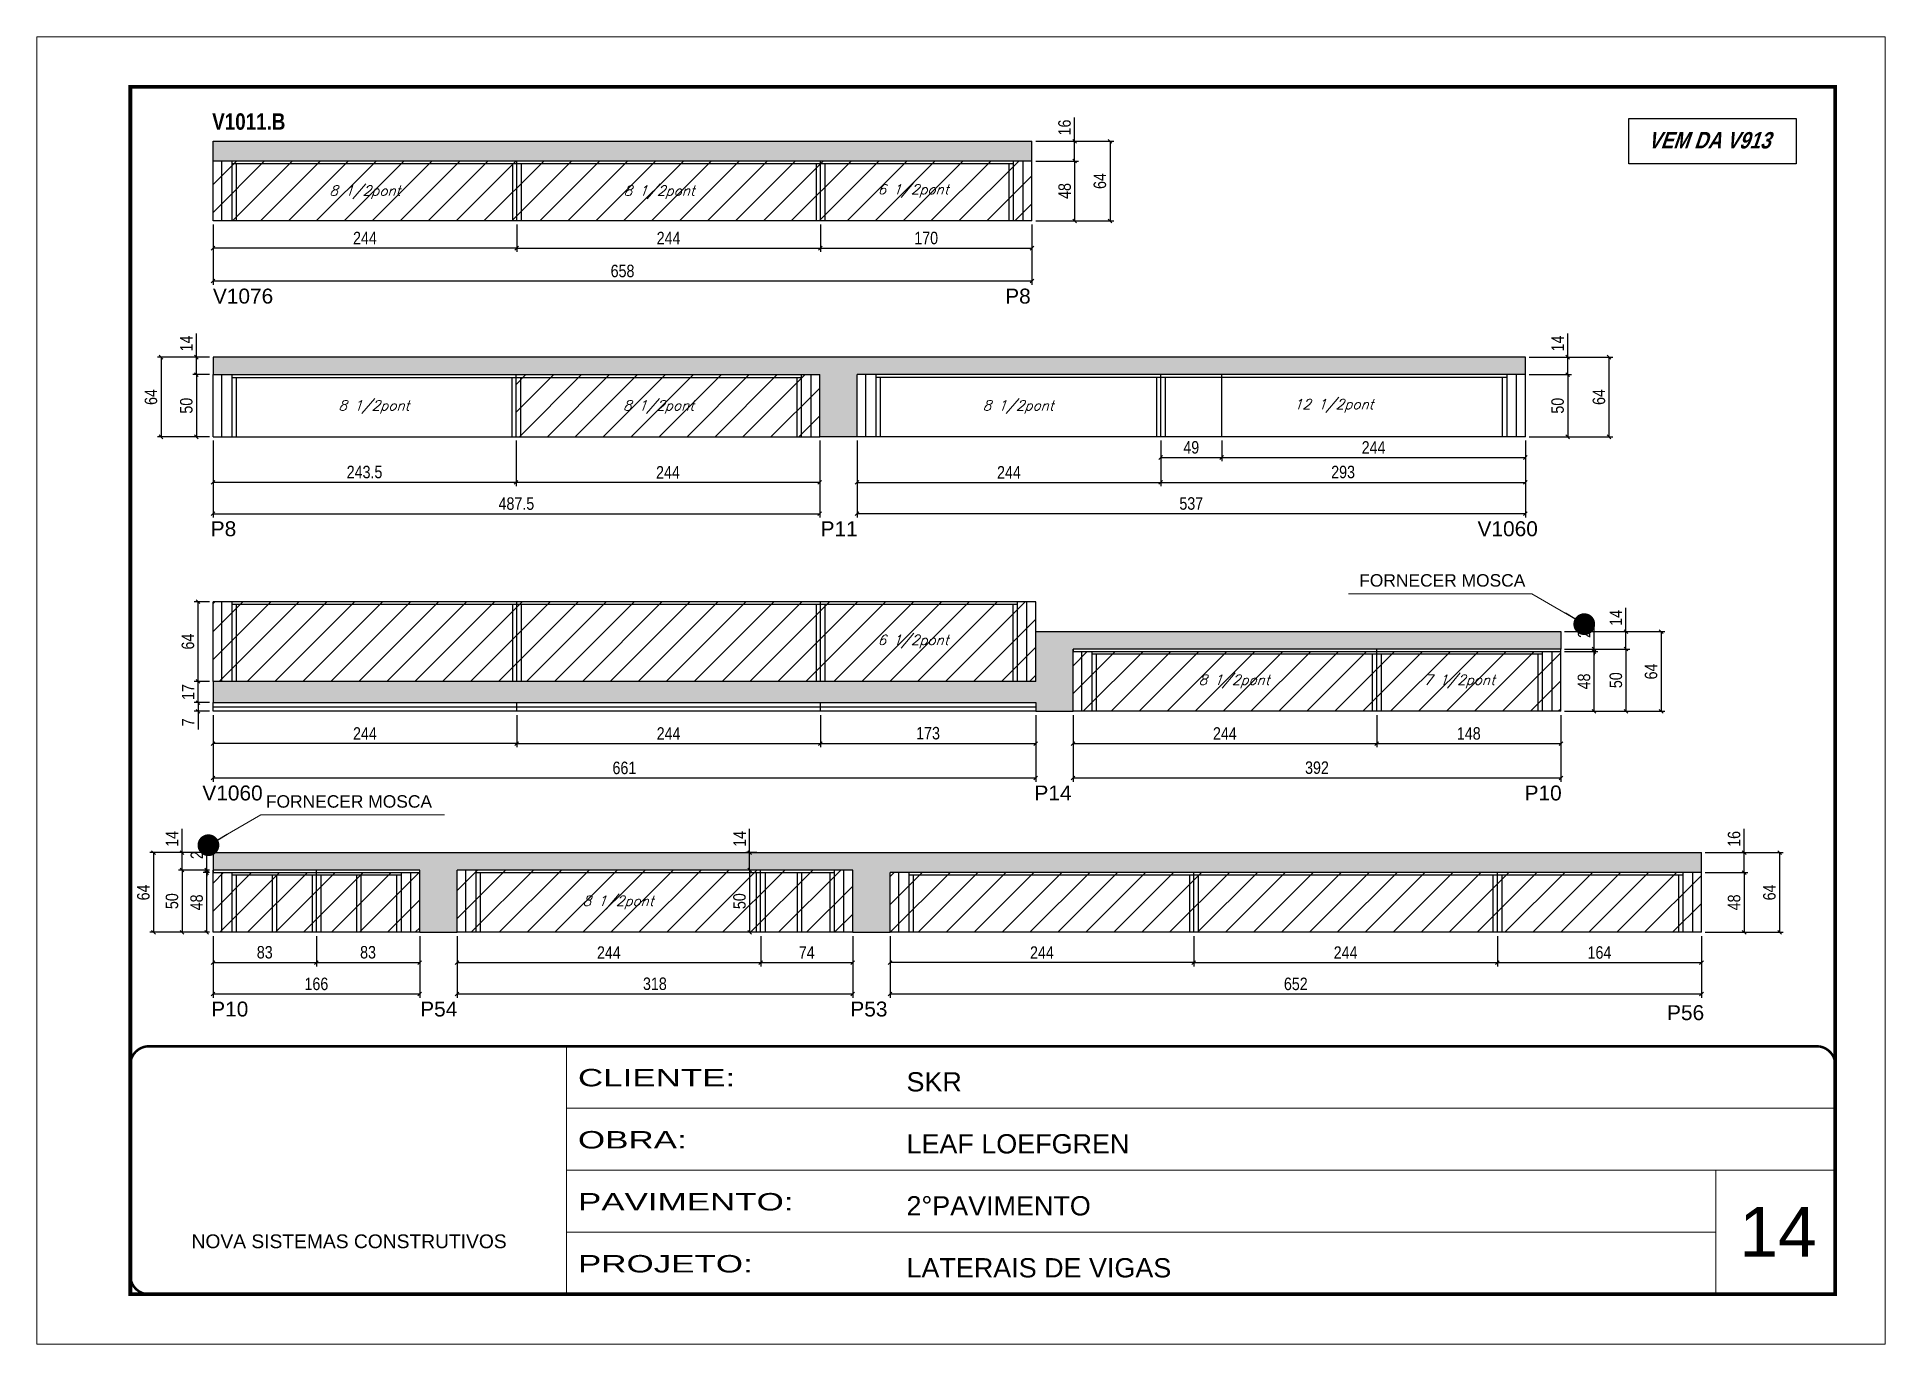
# Model space of a CAD drawing. Extents: x 3309 to 9563, y -2522 to 14608.
# Drawn here: x 4908 to 6393, y 10112 to 11162 of the extents above; entities that cross this region are included whole.
import ezdxf

# ---------------------------------------------------------------- set-up
doc = ezdxf.new("R2010")
doc.units = 0
doc.linetypes.add('CONTINUO', pattern=[0])
doc.linetypes.add('DASHED', pattern=[0.75, 0.5, -0.25])
for name, color, linetype in [('5', 5, 'Continuous'), ('COTA', 241, 'Continuous'), ('NOMENCLATURA', 7, 'Continuous'), ('Painéis', 200, 'Continuous'), ('SARR_2.2x7', 40, 'Continuous'), ('SARR_3.5x7', 81, 'Continuous'), ('texto', 7, 'Continuous')]:
    doc.layers.add(name, color=color, linetype=linetype)
for name, color, linetype, lineweight in [('CARIMBO', 255, 'Continuous', 9), ('Folhas', 255, 'Continuous', 9), ('Hachura', 251, 'Continuous', 9), ('SARRAFO DE PRESSAO', 251, 'DASHED', 9)]:
    doc.layers.add(name, color=color, linetype=linetype, lineweight=lineweight)
doc.styles.add('ARIAL', font='arial.ttf')
doc.styles.add('COTA TECNICA', font='techl___.ttf', dxfattribs={"height": 10})
doc.styles.add('Romans', font='romans.shx')
doc.styles.get("Standard").update_dxf_attribs({"font": 'arial.ttf'})
doc.styles.add('TECNICA', font='techb___.ttf', dxfattribs={"height": 10})
doc.styles.add('Tecnologia', font='')
doc.styles.get('Tecnologia').set_extended_font_data('Forgotten Futurist')
doc.dimstyles.new('3x', dxfattribs={"dimtxt": 10, "dimasz": 5, "dimexe": 7, "dimexo": 5, "dimgap": 4, "dimtad": 1, "dimdec": 4, "dimlfac": 0.333333, "dimdsep": 46, "dimtxsty": 'Standard', "dimblk": 'DOT', "dimcen": 0.09, "dimclrd": 1, "dimclre": 1, "dimclrt": 2, "dimadec": 0, "dimazin": 2, "dimtfac": 1, "dimtdec": 4, "dimtmove": 0, "dimatfit": 3, "dimldrblk": 'DOT', "dimfxl": 1, "dimtolj": 1, "dimtzin": 0, "dimlwd": 9, "dimlwe": 9, "dimarcsym": 0})
doc.dimstyles.new('PAINEL', dxfattribs={"dimtxt": 10, "dimasz": 3, "dimexe": 3, "dimexo": 3, "dimgap": 3, "dimtad": 1, "dimdec": 1, "dimzin": 12, "dimdsep": 46, "dimtxsty": 'COTA TECNICA', "dimblk1": 'OBLIQUE', "dimblk2": 'OBLIQUE', "dimsah": 1, "dimcen": 0.9, "dimclrd": 4, "dimclre": 4, "dimclrt": 240, "dimadec": 1, "dimazin": 3, "dimtfac": 1, "dimtdec": 1, "dimtmove": 0, "dimatfit": 3, "dimfxl": 1, "dimtolj": 1, "dimtzin": 12, "dimarcsym": 0})

msp = doc.modelspace()

# ---------------------------------------------------------------- texts
at = {"layer": '5', "linetype": 'Continuous'}
for s, rotation, p in [('V1076', 359.99996, (5049.24, 10947.98)), ('P8', 359.99996, (5685.88, 10947.98)), ('P8', 0.00004, (5047.51, 10761.08)), ('P11', 0.00004, (5537.56, 10761.08)), ('V1060', 0.00004, (6065.42, 10761.08)), ('V1060', 0.00004, (5040.76, 10548.81)), ('P14', 0.00004, (5709.38, 10548.81)), ('P10', 359.99996, (6103.23, 10548.81)), ('P10', 359.99996, (5047.86, 10375.25)), ('P54', 359.99996, (5215.83, 10375.25)), ('P53', 359.99996, (5561.46, 10375.25)), ('P56', 359.99996, (6217.71, 10372.33))]:
    msp.add_text(s, height=12, rotation=rotation, dxfattribs=at).set_placement(p)
at = {"layer": 'CARIMBO', "style": 'ARIAL'}
for s, height, p in [('FORNECER MOSCA', 10, (5970.34, 10720.58, 0)), ('FORNECER MOSCA', 10, (5091.84, 10543)), ('14', 40, (6275.73, 10182.28))]:
    msp.add_text(s, height=height, dxfattribs=at).set_placement(p)
at = {"layer": 'NOMENCLATURA', "style": 'TECNICA'}
msp.add_text('V1011.B', height=13.2, dxfattribs=at).set_placement((5048.67, 11087.59))
at = {"layer": 'NOMENCLATURA', "insert": (6251.44, 11085.76, 0), "char_height": 13.2, "width": 300.2766, "attachment_point": 2, "style": 'TECNICA'}
msp.add_mtext('{\\Q19;VEM DA V913}', dxfattribs=at)
at = {"layer": 'texto', "color": 2, "char_height": 8, "attachment_point": 5, "style": 'Romans'}
for s, insert in [('{\\Q19;\\C256;8 1/2pont}', (5171.39, 11037.41)), ('{\\Q19;\\C256;8 1/2pont}', (5407.89, 11037.41)), ('{\\Q19;\\C256;6 1/2pont}', (5611.89, 11038.41)), ('{\\Q19;\\C256;8 1/2pont}', (5178.62, 10864.86)), ('{\\Q19;\\C256;8 1/2pont}', (5407.35, 10864.86)), ('{\\Q19;\\C256;8 1/2pont}', (5696.35, 10864.86)), ('{\\Q19;\\C256;12 1/2pont}', (5949.85, 10865.86)), ('{\\Q19;\\C256;6 1/2pont}', (5611.89, 10676.45)), ('{\\Q19;\\C256;8 1/2pont}', (5869.89, 10644.45)), ('{\\Q19;\\C256;7 1/2pont}', (6050.89, 10644.45)), ('{\\Q19;\\C256;8 1/2pont}', (5374.89, 10466.87))]:
    msp.add_mtext(s, dxfattribs=dict(at, insert=insert))

# ---------------------------------------------------------------- blocks, each defined once
blk = doc.blocks.new('9999999999')
at = {"color": 30, "linetype": 'CONTINUO'}
for p, q in [((98564.6, 34230.2), (98564.6, 34429.4)), ((98564.6, 34379.6), (99584, 34379.6)), ((98564.6, 34329.8), (99488, 34329.8)), ((99584, 34329.8), (99488, 34329.8)), ((99488, 34329.8), (99488, 34230.2)), ((98564.6, 34280), (99488, 34280))]:
    blk.add_line(p, q, dxfattribs=at)
at = {"color": 30, "linetype": 'CONTINUO', "const_width": 2}
blk.add_lwpolyline([(99584, 34230.2), (99584, 34414.4, 0.414214), (99569, 34429.4), (98229, 34429.4, 0.414214), (98214, 34414.4), (98214, 34245.2, 0.414214), (98229, 34230.2), (99584, 34230.2)], format="xyb", dxfattribs=at)
at = {"layer": 'Folhas'}
blk.add_lwpolyline([(98139, 34190.2), (99624, 34190.2), (99624, 35240.2), (98139, 35240.2)], close=True, dxfattribs=at)
at = {"layer": 'Folhas', "color": 30, "const_width": 3}
blk.add_lwpolyline([(98214, 34230.2), (99584, 34230.2), (99584, 35200.2), (98214, 35200.2)], close=True, dxfattribs=at)
at = {"color": 7, "linetype": 'Continuous', "ltscale": 5, "style": 'ARIAL'}
for s, height, p in [('SKR', 15.48, (98837.7, 34393.1)), ('LEAF LOEFGREN', 15.483, (98837.7, 34343.3)), ('2°PAVIMENTO', 15.483, (98837.7, 34293.5)), ('NOVA SISTEMAS CONSTRUTIVOS', 11.059, (98263.2, 34267.2)), ('LATERAIS DE VIGAS', 15.483, (98837.7, 34243.7))]:
    blk.add_text(s, height=height, dxfattribs=at).set_placement(p)
at = {"layer": 'Folhas', "color": 7, "style": 'Tecnologia', "width": 1.5}
for s, p in [('CLIENTE:', (98573.7, 34397.2)), ('OBRA:', (98573.7, 34347.3)), ('PAVIMENTO:', (98573.7, 34297.5)), ('PROJETO:', (98573.7, 34247.7))]:
    blk.add_text(s, height=14, dxfattribs=at).set_placement(p)
blk = doc.blocks.new('_Oblique')
at = {"color": 0, "linetype": 'ByBlock', "lineweight": -2}
blk.add_line((-0.5, -0.5), (0.5, 0.5), dxfattribs=at)
blk = doc.blocks.new('*D334')
at = {"layer": 'COTA', "color": 4, "linetype": 'ByBlock', "lineweight": -2, "transparency": 16777216}
for p, q in [((5049.4, 11011.4), (5049.4, 10989.5)), ((5293.4, 11011.4), (5293.4, 10989.5)), ((5293.4, 10992.5), (5049.4, 10992.5))]:
    blk.add_line(p, q, dxfattribs=at)
at = {"layer": 'Defpoints', "color": 0, "linetype": 'ByBlock', "transparency": 16777216}
for p in [(5049.4, 11014.4), (5293.4, 11014.4), (5049.4, 10992.5)]:
    blk.add_point(p, dxfattribs=at)
at = {"layer": 'COTA', "color": 4, "linetype": 'ByBlock', "lineweight": -2, "transparency": 16777216, "xscale": 3, "yscale": 3, "zscale": 3, "rotation": 180}
blk.add_blockref('_Oblique', (5049.4, 10992.5), dxfattribs=at)
at = {"layer": 'COTA', "color": 4, "linetype": 'ByBlock', "lineweight": -2, "transparency": 16777216, "xscale": 3, "yscale": 3, "zscale": 3}
blk.add_blockref('_Oblique', (5293.4, 10992.5), dxfattribs=at)
at = {"layer": 'COTA', "color": 240, "linetype": 'ByBlock', "transparency": 16777216, "insert": (5171.4, 11000.6), "char_height": 10, "attachment_point": 5, "style": 'COTA TECNICA'}
blk.add_mtext('\\A1;244', dxfattribs=at)
blk = doc.blocks.new('*D365')
at = {"layer": 'COTA', "color": 4, "linetype": 'ByBlock', "lineweight": -2, "transparency": 16777216}
for p, q in [((5049.4, 11011.4), (5049.4, 10963)), ((5707.4, 11011.4), (5707.4, 10963)), ((5707.4, 10966), (5049.4, 10966))]:
    blk.add_line(p, q, dxfattribs=at)
at = {"layer": 'Defpoints', "color": 0, "linetype": 'ByBlock', "transparency": 16777216}
for p in [(5049.4, 11014.4), (5707.4, 11014.4), (5049.4, 10966)]:
    blk.add_point(p, dxfattribs=at)
at = {"layer": 'COTA', "color": 4, "linetype": 'ByBlock', "lineweight": -2, "transparency": 16777216, "xscale": 3, "yscale": 3, "zscale": 3, "rotation": 180}
blk.add_blockref('_Oblique', (5049.4, 10966), dxfattribs=at)
at = {"layer": 'COTA', "color": 4, "linetype": 'ByBlock', "lineweight": -2, "transparency": 16777216, "xscale": 3, "yscale": 3, "zscale": 3}
blk.add_blockref('_Oblique', (5707.4, 10966), dxfattribs=at)
at = {"layer": 'COTA', "color": 240, "linetype": 'ByBlock', "transparency": 16777216, "insert": (5378.4, 10974.1), "char_height": 10, "attachment_point": 5, "style": 'COTA TECNICA'}
blk.add_mtext('\\A1;658', dxfattribs=at)
blk = doc.blocks.new('*D335')
at = {"layer": 'COTA', "color": 4, "lineweight": -2, "transparency": 16777216}
for p, q in [((5293.4, 11011.4), (5293.4, 10989.5)), ((5537.4, 11011.4), (5537.4, 10989.5)), ((5293.4, 10992.5), (5537.4, 10992.5))]:
    blk.add_line(p, q, dxfattribs=at)
at = {"layer": 'Defpoints', "color": 0, "transparency": 16777216}
for p in [(5293.4, 11014.4, 0), (5537.4, 11014.4, 0), (5537.4, 10992.5)]:
    blk.add_point(p, dxfattribs=at)
at = {"layer": 'COTA', "color": 4, "lineweight": -2, "transparency": 16777216, "xscale": 3, "yscale": 3, "zscale": 3, "rotation": 180}
blk.add_blockref('_Oblique', (5293.4, 10992.5), dxfattribs=at)
at = {"layer": 'COTA', "color": 4, "lineweight": -2, "transparency": 16777216, "xscale": 3, "yscale": 3, "zscale": 3}
blk.add_blockref('_Oblique', (5537.4, 10992.5), dxfattribs=at)
at = {"layer": 'COTA', "color": 240, "transparency": 16777216, "insert": (5415.4, 11000.6), "char_height": 10, "attachment_point": 5, "style": 'COTA TECNICA'}
blk.add_mtext('\\A1;244', dxfattribs=at)
blk = doc.blocks.new('*D336')
at = {"layer": 'COTA', "color": 4, "lineweight": -2, "transparency": 16777216}
for p, q in [((5710.4, 11078.4), (5773.1, 11078.4)), ((5770.1, 11078.4), (5770.1, 11014.4)), ((5710.4, 11014.4), (5773.1, 11014.4))]:
    blk.add_line(p, q, dxfattribs=at)
at = {"layer": 'Defpoints', "color": 0, "transparency": 16777216}
for p in [(5707.4, 11078.4, 0), (5707.4, 11014.4, 0), (5770.1, 11014.4)]:
    blk.add_point(p, dxfattribs=at)
at = {"layer": 'COTA', "color": 4, "lineweight": -2, "transparency": 16777216, "xscale": 3, "yscale": 3, "zscale": 3}
for p, rotation in [((5770.1, 11078.4), 90), ((5770.1, 11014.4), 270)]:
    blk.add_blockref('_Oblique', p, dxfattribs=dict(at, rotation=rotation))
at = {"layer": 'COTA', "color": 240, "transparency": 16777216, "insert": (5762, 11046.4), "char_height": 10, "attachment_point": 5, "rotation": 90, "style": 'COTA TECNICA'}
blk.add_mtext('\\A1;64', dxfattribs=at)
blk = doc.blocks.new('*D366')
at = {"layer": 'COTA', "color": 4, "lineweight": -2, "transparency": 16777216}
for p, q in [((5537.4, 11011.4), (5537.4, 10989.5)), ((5707.4, 11011.4), (5707.4, 10989.5)), ((5537.4, 10992.5), (5707.4, 10992.5))]:
    blk.add_line(p, q, dxfattribs=at)
at = {"layer": 'Defpoints', "color": 0, "transparency": 16777216}
for p in [(5537.4, 11014.4, 0), (5707.4, 11014.4, 0), (5707.4, 10992.5)]:
    blk.add_point(p, dxfattribs=at)
at = {"layer": 'COTA', "color": 4, "lineweight": -2, "transparency": 16777216, "xscale": 3, "yscale": 3, "zscale": 3, "rotation": 180}
blk.add_blockref('_Oblique', (5537.4, 10992.5), dxfattribs=at)
at = {"layer": 'COTA', "color": 4, "lineweight": -2, "transparency": 16777216, "xscale": 3, "yscale": 3, "zscale": 3}
blk.add_blockref('_Oblique', (5707.4, 10992.5), dxfattribs=at)
at = {"layer": 'COTA', "color": 240, "transparency": 16777216, "insert": (5622.4, 11000.6), "char_height": 10, "attachment_point": 5, "style": 'COTA TECNICA'}
blk.add_mtext('\\A1;170', dxfattribs=at)
blk = doc.blocks.new('*D354')
at = {"layer": 'COTA', "color": 4, "lineweight": -2, "transparency": 16777216}
for p, q in [((5710.4, 11062.4), (5744.7, 11062.4)), ((5741.7, 11062.4), (5741.7, 11014.4)), ((5710.4, 11014.4), (5744.7, 11014.4))]:
    blk.add_line(p, q, dxfattribs=at)
at = {"layer": 'Defpoints', "color": 0, "transparency": 16777216}
for p in [(5707.4, 11062.4, 0), (5707.4, 11014.4, 0), (5741.7, 11014.4)]:
    blk.add_point(p, dxfattribs=at)
at = {"layer": 'COTA', "color": 4, "lineweight": -2, "transparency": 16777216, "xscale": 3, "yscale": 3, "zscale": 3}
for p, rotation in [((5741.7, 11062.4), 90), ((5741.7, 11014.4), 270)]:
    blk.add_blockref('_Oblique', p, dxfattribs=dict(at, rotation=rotation))
at = {"layer": 'COTA', "color": 240, "transparency": 16777216, "insert": (5733.7, 11038.4), "char_height": 10, "attachment_point": 5, "rotation": 90, "style": 'COTA TECNICA'}
blk.add_mtext('\\A1;48', dxfattribs=at)
blk = doc.blocks.new('*D355')
at = {"layer": 'COTA', "color": 4, "lineweight": -2, "transparency": 16777216}
for p, q in [((5741.7, 11078.4), (5741.7, 11097.4)), ((5710.4, 11078.4), (5744.7, 11078.4)), ((5741.7, 11062.4), (5741.7, 11078.4)), ((5710.4, 11062.4), (5744.7, 11062.4))]:
    blk.add_line(p, q, dxfattribs=at)
at = {"layer": 'Defpoints', "color": 0, "transparency": 16777216}
for p in [(5707.4, 11078.4, 0), (5741.7, 11078.4), (5707.4, 11062.4, 0)]:
    blk.add_point(p, dxfattribs=at)
at = {"layer": 'COTA', "color": 4, "lineweight": -2, "transparency": 16777216, "xscale": 3, "yscale": 3, "zscale": 3}
for p, rotation in [((5741.7, 11078.4), 90), ((5741.7, 11062.4), 270)]:
    blk.add_blockref('_Oblique', p, dxfattribs=dict(at, rotation=rotation))
at = {"layer": 'COTA', "color": 240, "transparency": 16777216, "insert": (5733.6, 11089.4), "char_height": 10, "attachment_point": 5, "rotation": 90, "style": 'COTA TECNICA'}
blk.add_mtext('\\A1;16', dxfattribs=at)
blk = doc.blocks.new('*D356')
at = {"layer": 'COTA', "color": 4, "linetype": 'ByBlock', "lineweight": -2, "transparency": 16777216}
for p, q in [((5049.4, 10837.9), (5049.4, 10776.1)), ((5536.9, 10837.9), (5536.9, 10776.1)), ((5049.4, 10779.1), (5536.9, 10779.1))]:
    blk.add_line(p, q, dxfattribs=at)
at = {"layer": 'Defpoints', "color": 0, "linetype": 'ByBlock', "transparency": 16777216}
for p in [(5049.4, 10840.9), (5536.9, 10840.9), (5536.9, 10779.1)]:
    blk.add_point(p, dxfattribs=at)
at = {"layer": 'COTA', "color": 4, "linetype": 'ByBlock', "lineweight": -2, "transparency": 16777216, "xscale": 3, "yscale": 3, "zscale": 3, "rotation": 180}
blk.add_blockref('_Oblique', (5049.4, 10779.1), dxfattribs=at)
at = {"layer": 'COTA', "color": 4, "linetype": 'ByBlock', "lineweight": -2, "transparency": 16777216, "xscale": 3, "yscale": 3, "zscale": 3}
blk.add_blockref('_Oblique', (5536.9, 10779.1), dxfattribs=at)
at = {"layer": 'COTA', "color": 240, "linetype": 'ByBlock', "transparency": 16777216, "insert": (5293.1, 10787.2), "char_height": 10, "attachment_point": 5, "style": 'COTA TECNICA'}
blk.add_mtext('\\A1;487.5', dxfattribs=at)
blk = doc.blocks.new('*D357')
at = {"layer": 'COTA', "color": 4, "lineweight": -2, "transparency": 16777216}
for p, q in [((5292.9, 10837.9), (5292.9, 10801.3)), ((5536.9, 10837.9), (5536.9, 10801.3)), ((5536.9, 10804.3), (5292.9, 10804.3))]:
    blk.add_line(p, q, dxfattribs=at)
at = {"layer": 'Defpoints', "color": 0, "transparency": 16777216}
for p in [(5292.9, 10840.9), (5536.9, 10840.9), (5292.9, 10804.3)]:
    blk.add_point(p, dxfattribs=at)
at = {"layer": 'COTA', "color": 4, "lineweight": -2, "transparency": 16777216, "xscale": 3, "yscale": 3, "zscale": 3, "rotation": 180}
blk.add_blockref('_Oblique', (5292.9, 10804.3), dxfattribs=at)
at = {"layer": 'COTA', "color": 4, "lineweight": -2, "transparency": 16777216, "xscale": 3, "yscale": 3, "zscale": 3}
blk.add_blockref('_Oblique', (5536.9, 10804.3), dxfattribs=at)
at = {"layer": 'COTA', "color": 240, "transparency": 16777216, "insert": (5414.9, 10812.4), "char_height": 10, "attachment_point": 5, "style": 'COTA TECNICA'}
blk.add_mtext('\\A1;244', dxfattribs=at)
blk = doc.blocks.new('*D358')
at = {"layer": 'COTA', "color": 4, "lineweight": -2, "transparency": 16777216}
for p, q in [((5049.4, 10837.9), (5049.4, 10801.3)), ((5292.9, 10837.9), (5292.9, 10801.3)), ((5292.9, 10804.3), (5049.4, 10804.3))]:
    blk.add_line(p, q, dxfattribs=at)
at = {"layer": 'Defpoints', "color": 0, "transparency": 16777216}
for p in [(5049.4, 10840.9), (5292.9, 10840.9), (5049.4, 10804.3)]:
    blk.add_point(p, dxfattribs=at)
at = {"layer": 'COTA', "color": 4, "lineweight": -2, "transparency": 16777216, "xscale": 3, "yscale": 3, "zscale": 3, "rotation": 180}
blk.add_blockref('_Oblique', (5049.4, 10804.3), dxfattribs=at)
at = {"layer": 'COTA', "color": 4, "lineweight": -2, "transparency": 16777216, "xscale": 3, "yscale": 3, "zscale": 3}
blk.add_blockref('_Oblique', (5292.9, 10804.3), dxfattribs=at)
at = {"layer": 'COTA', "color": 240, "transparency": 16777216, "insert": (5171.1, 10812.6), "char_height": 10, "attachment_point": 5, "style": 'COTA TECNICA'}
blk.add_mtext('\\A1;243.5', dxfattribs=at)
blk = doc.blocks.new('*D330')
at = {"layer": 'COTA', "color": 4, "lineweight": -2, "transparency": 16777216}
for p, q in [((5046.4, 10904.9), (5004.6, 10904.9)), ((5007.6, 10904.9), (5007.6, 10840.9)), ((5046.4, 10840.9), (5004.6, 10840.9))]:
    blk.add_line(p, q, dxfattribs=at)
at = {"layer": 'Defpoints', "color": 0, "transparency": 16777216}
for p in [(5049.4, 10904.9, 0), (5007.6, 10840.9), (5049.4, 10840.9, 0)]:
    blk.add_point(p, dxfattribs=at)
at = {"layer": 'COTA', "color": 4, "lineweight": -2, "transparency": 16777216, "xscale": 3, "yscale": 3, "zscale": 3}
for p, rotation in [((5007.6, 10904.9), 90), ((5007.6, 10840.9), 270)]:
    blk.add_blockref('_Oblique', p, dxfattribs=dict(at, rotation=rotation))
at = {"layer": 'COTA', "color": 240, "transparency": 16777216, "insert": (4999.5, 10872.9), "char_height": 10, "attachment_point": 5, "rotation": 90, "style": 'COTA TECNICA'}
blk.add_mtext('\\A1;64', dxfattribs=at)
blk = doc.blocks.new('*D331')
at = {"layer": 'COTA', "color": 4, "lineweight": -2, "transparency": 16777216}
for p, q in [((5046.4, 10890.9), (5033, 10890.9)), ((5036, 10890.9), (5036, 10840.9)), ((5046.4, 10840.9), (5033, 10840.9))]:
    blk.add_line(p, q, dxfattribs=at)
at = {"layer": 'Defpoints', "color": 0, "transparency": 16777216}
for p in [(5049.4, 10890.9, 0), (5036, 10840.9), (5049.4, 10840.9, 0)]:
    blk.add_point(p, dxfattribs=at)
at = {"layer": 'COTA', "color": 4, "lineweight": -2, "transparency": 16777216, "xscale": 3, "yscale": 3, "zscale": 3}
for p, rotation in [((5036, 10890.9), 90), ((5036, 10840.9), 270)]:
    blk.add_blockref('_Oblique', p, dxfattribs=dict(at, rotation=rotation))
at = {"layer": 'COTA', "color": 240, "transparency": 16777216, "insert": (5027.9, 10865.9), "char_height": 10, "attachment_point": 5, "rotation": 90, "style": 'COTA TECNICA'}
blk.add_mtext('\\A1;50', dxfattribs=at)
blk = doc.blocks.new('*D332')
at = {"layer": 'COTA', "color": 4, "lineweight": -2, "transparency": 16777216}
for p, q in [((5036, 10904.9), (5036, 10924)), ((5046.4, 10904.9), (5033, 10904.9)), ((5036, 10890.9), (5036, 10904.9)), ((5046.4, 10890.9), (5033, 10890.9))]:
    blk.add_line(p, q, dxfattribs=at)
at = {"layer": 'Defpoints', "color": 0, "transparency": 16777216}
for p in [(5036, 10904.9), (5049.4, 10904.9, 0), (5049.4, 10890.9, 0)]:
    blk.add_point(p, dxfattribs=at)
at = {"layer": 'COTA', "color": 4, "lineweight": -2, "transparency": 16777216, "xscale": 3, "yscale": 3, "zscale": 3}
for p, rotation in [((5036, 10904.9), 90), ((5036, 10890.9), 270)]:
    blk.add_blockref('_Oblique', p, dxfattribs=dict(at, rotation=rotation))
at = {"layer": 'COTA', "color": 240, "transparency": 16777216, "insert": (5027.9, 10915.9), "char_height": 10, "attachment_point": 5, "rotation": 90, "style": 'COTA TECNICA'}
blk.add_mtext('\\A1;14', dxfattribs=at)
blk = doc.blocks.new('*D359')
at = {"layer": 'COTA', "color": 4, "linetype": 'ByBlock', "lineweight": -2, "transparency": 16777216}
for p, q in [((5566.9, 10837.9), (5566.9, 10776.1)), ((6103.9, 10837.9), (6103.9, 10776.1)), ((6103.9, 10779.1), (5566.9, 10779.1))]:
    blk.add_line(p, q, dxfattribs=at)
at = {"layer": 'Defpoints', "color": 0, "linetype": 'ByBlock', "transparency": 16777216}
for p in [(5566.9, 10840.9), (6103.9, 10840.9), (5566.9, 10779.1)]:
    blk.add_point(p, dxfattribs=at)
at = {"layer": 'COTA', "color": 4, "linetype": 'ByBlock', "lineweight": -2, "transparency": 16777216, "xscale": 3, "yscale": 3, "zscale": 3, "rotation": 180}
blk.add_blockref('_Oblique', (5566.9, 10779.1), dxfattribs=at)
at = {"layer": 'COTA', "color": 4, "linetype": 'ByBlock', "lineweight": -2, "transparency": 16777216, "xscale": 3, "yscale": 3, "zscale": 3}
blk.add_blockref('_Oblique', (6103.9, 10779.1), dxfattribs=at)
at = {"layer": 'COTA', "color": 240, "linetype": 'ByBlock', "transparency": 16777216, "insert": (5835.4, 10787.3), "char_height": 10, "attachment_point": 5, "style": 'COTA TECNICA'}
blk.add_mtext('\\A1;537', dxfattribs=at)
blk = doc.blocks.new('*D360')
at = {"layer": 'COTA', "color": 4, "lineweight": -2, "transparency": 16777216}
for p, q in [((5566.9, 10837.9), (5566.9, 10801.3)), ((5810.9, 10837.9), (5810.9, 10801.3)), ((5566.9, 10804.3), (5810.9, 10804.3))]:
    blk.add_line(p, q, dxfattribs=at)
at = {"layer": 'Defpoints', "color": 0, "transparency": 16777216}
for p in [(5566.9, 10840.9), (5810.9, 10840.9), (5810.9, 10804.3)]:
    blk.add_point(p, dxfattribs=at)
at = {"layer": 'COTA', "color": 4, "lineweight": -2, "transparency": 16777216, "xscale": 3, "yscale": 3, "zscale": 3, "rotation": 180}
blk.add_blockref('_Oblique', (5566.9, 10804.3), dxfattribs=at)
at = {"layer": 'COTA', "color": 4, "lineweight": -2, "transparency": 16777216, "xscale": 3, "yscale": 3, "zscale": 3}
blk.add_blockref('_Oblique', (5810.9, 10804.3), dxfattribs=at)
at = {"layer": 'COTA', "color": 240, "transparency": 16777216, "insert": (5688.9, 10812.4), "char_height": 10, "attachment_point": 5, "style": 'COTA TECNICA'}
blk.add_mtext('\\A1;244', dxfattribs=at)
blk = doc.blocks.new('*D361')
at = {"layer": 'COTA', "color": 4, "lineweight": -2, "transparency": 16777216}
for p, q in [((5810.9, 10837.9), (5810.9, 10801.3)), ((6103.9, 10837.9), (6103.9, 10801.3)), ((5810.9, 10804.3), (6103.9, 10804.3))]:
    blk.add_line(p, q, dxfattribs=at)
at = {"layer": 'Defpoints', "color": 0, "transparency": 16777216}
for p in [(5810.9, 10840.9), (6103.9, 10840.9), (6103.9, 10804.3)]:
    blk.add_point(p, dxfattribs=at)
at = {"layer": 'COTA', "color": 4, "lineweight": -2, "transparency": 16777216, "xscale": 3, "yscale": 3, "zscale": 3, "rotation": 180}
blk.add_blockref('_Oblique', (5810.9, 10804.3), dxfattribs=at)
at = {"layer": 'COTA', "color": 4, "lineweight": -2, "transparency": 16777216, "xscale": 3, "yscale": 3, "zscale": 3}
blk.add_blockref('_Oblique', (6103.9, 10804.3), dxfattribs=at)
at = {"layer": 'COTA', "color": 240, "transparency": 16777216, "insert": (5957.4, 10812.6), "char_height": 10, "attachment_point": 5, "style": 'COTA TECNICA'}
blk.add_mtext('\\A1;293', dxfattribs=at)
blk = doc.blocks.new('*D362')
at = {"layer": 'COTA', "color": 4, "lineweight": -2, "transparency": 16777216}
for p, q in [((5810.9, 10837.9), (5810.9, 10821.3)), ((5859.9, 10837.9), (5859.9, 10821.3)), ((5810.9, 10824.3), (5859.9, 10824.3))]:
    blk.add_line(p, q, dxfattribs=at)
at = {"layer": 'Defpoints', "color": 0, "transparency": 16777216}
for p in [(5810.9, 10840.9), (5859.9, 10840.9), (5859.9, 10824.3)]:
    blk.add_point(p, dxfattribs=at)
at = {"layer": 'COTA', "color": 4, "lineweight": -2, "transparency": 16777216, "xscale": 3, "yscale": 3, "zscale": 3, "rotation": 180}
blk.add_blockref('_Oblique', (5810.9, 10824.3), dxfattribs=at)
at = {"layer": 'COTA', "color": 4, "lineweight": -2, "transparency": 16777216, "xscale": 3, "yscale": 3, "zscale": 3}
blk.add_blockref('_Oblique', (5859.9, 10824.3), dxfattribs=at)
at = {"layer": 'COTA', "color": 240, "transparency": 16777216, "insert": (5835.4, 10832.4), "char_height": 10, "attachment_point": 5, "style": 'COTA TECNICA'}
blk.add_mtext('\\A1;49', dxfattribs=at)
blk = doc.blocks.new('*D363')
at = {"layer": 'COTA', "color": 4, "lineweight": -2, "transparency": 16777216}
for p, q in [((5859.9, 10837.9), (5859.9, 10821.3)), ((6103.9, 10837.9), (6103.9, 10821.3)), ((5859.9, 10824.3), (6103.9, 10824.3))]:
    blk.add_line(p, q, dxfattribs=at)
at = {"layer": 'Defpoints', "color": 0, "transparency": 16777216}
for p in [(5859.9, 10840.9), (6103.9, 10840.9), (6103.9, 10824.3)]:
    blk.add_point(p, dxfattribs=at)
at = {"layer": 'COTA', "color": 4, "lineweight": -2, "transparency": 16777216, "xscale": 3, "yscale": 3, "zscale": 3, "rotation": 180}
blk.add_blockref('_Oblique', (5859.9, 10824.3), dxfattribs=at)
at = {"layer": 'COTA', "color": 4, "lineweight": -2, "transparency": 16777216, "xscale": 3, "yscale": 3, "zscale": 3}
blk.add_blockref('_Oblique', (6103.9, 10824.3), dxfattribs=at)
at = {"layer": 'COTA', "color": 240, "transparency": 16777216, "insert": (5981.9, 10832.4), "char_height": 10, "attachment_point": 5, "style": 'COTA TECNICA'}
blk.add_mtext('\\A1;244', dxfattribs=at)
blk = doc.blocks.new('*D364')
at = {"layer": 'COTA', "color": 4, "lineweight": -2, "transparency": 16777216}
for p, q in [((6106.9, 10890.9), (6140.9, 10890.9)), ((6137.9, 10890.9), (6137.9, 10840.9)), ((6106.9, 10840.9), (6140.9, 10840.9))]:
    blk.add_line(p, q, dxfattribs=at)
at = {"layer": 'Defpoints', "color": 0, "transparency": 16777216}
for p in [(6103.9, 10890.9), (6103.9, 10840.9), (6137.9, 10840.9)]:
    blk.add_point(p, dxfattribs=at)
at = {"layer": 'COTA', "color": 4, "lineweight": -2, "transparency": 16777216, "xscale": 3, "yscale": 3, "zscale": 3}
for p, rotation in [((6137.9, 10890.9), 90), ((6137.9, 10840.9), 270)]:
    blk.add_blockref('_Oblique', p, dxfattribs=dict(at, rotation=rotation))
at = {"layer": 'COTA', "color": 240, "transparency": 16777216, "insert": (6129.8, 10865.9), "char_height": 10, "attachment_point": 5, "rotation": 90, "style": 'COTA TECNICA'}
blk.add_mtext('\\A1;50', dxfattribs=at)
blk = doc.blocks.new('*D333')
at = {"layer": 'COTA', "color": 4, "linetype": 'ByBlock', "lineweight": -2, "transparency": 16777216}
for p, q in [((5049.4, 10617.4), (5049.4, 10591.5)), ((5293.4, 10617.4), (5293.4, 10591.5)), ((5293.4, 10594.5), (5049.4, 10594.5))]:
    blk.add_line(p, q, dxfattribs=at)
at = {"layer": 'Defpoints', "color": 0, "linetype": 'ByBlock', "transparency": 16777216}
for p in [(5049.4, 10620.4), (5293.4, 10620.4), (5049.4, 10594.5)]:
    blk.add_point(p, dxfattribs=at)
at = {"layer": 'COTA', "color": 4, "linetype": 'ByBlock', "lineweight": -2, "transparency": 16777216, "xscale": 3, "yscale": 3, "zscale": 3, "rotation": 180}
blk.add_blockref('_Oblique', (5049.4, 10594.5), dxfattribs=at)
at = {"layer": 'COTA', "color": 4, "linetype": 'ByBlock', "lineweight": -2, "transparency": 16777216, "xscale": 3, "yscale": 3, "zscale": 3}
blk.add_blockref('_Oblique', (5293.4, 10594.5), dxfattribs=at)
at = {"layer": 'COTA', "color": 240, "linetype": 'ByBlock', "transparency": 16777216, "insert": (5171.4, 10602.6), "char_height": 10, "attachment_point": 5, "style": 'COTA TECNICA'}
blk.add_mtext('\\A1;244', dxfattribs=at)
blk = doc.blocks.new('*D337')
at = {"layer": 'COTA', "color": 4, "linetype": 'ByBlock', "lineweight": -2, "transparency": 16777216}
for p, q in [((5049.4, 10617.4), (5049.4, 10563.8)), ((5710.4, 10617.4), (5710.4, 10563.8)), ((5710.4, 10566.8), (5049.4, 10566.8))]:
    blk.add_line(p, q, dxfattribs=at)
at = {"layer": 'Defpoints', "color": 0, "linetype": 'ByBlock', "transparency": 16777216}
for p in [(5049.4, 10620.4), (5710.4, 10620.4), (5049.4, 10566.8)]:
    blk.add_point(p, dxfattribs=at)
at = {"layer": 'COTA', "color": 4, "linetype": 'ByBlock', "lineweight": -2, "transparency": 16777216, "xscale": 3, "yscale": 3, "zscale": 3, "rotation": 180}
blk.add_blockref('_Oblique', (5049.4, 10566.8), dxfattribs=at)
at = {"layer": 'COTA', "color": 4, "linetype": 'ByBlock', "lineweight": -2, "transparency": 16777216, "xscale": 3, "yscale": 3, "zscale": 3}
blk.add_blockref('_Oblique', (5710.4, 10566.8), dxfattribs=at)
at = {"layer": 'COTA', "color": 240, "linetype": 'ByBlock', "transparency": 16777216, "insert": (5379.9, 10574.9), "char_height": 10, "attachment_point": 5, "style": 'COTA TECNICA'}
blk.add_mtext('\\A1;661', dxfattribs=at)
blk = doc.blocks.new('*D320')
at = {"layer": 'COTA', "color": 4, "lineweight": -2, "transparency": 16777216}
for p, q in [((5293.4, 10617.4), (5293.4, 10591.5)), ((5537.4, 10617.4), (5537.4, 10591.5)), ((5293.4, 10594.5), (5537.4, 10594.5))]:
    blk.add_line(p, q, dxfattribs=at)
at = {"layer": 'Defpoints', "color": 0, "transparency": 16777216}
for p in [(5293.4, 10620.4, 0), (5537.4, 10620.4, 0), (5537.4, 10594.5)]:
    blk.add_point(p, dxfattribs=at)
at = {"layer": 'COTA', "color": 4, "lineweight": -2, "transparency": 16777216, "xscale": 3, "yscale": 3, "zscale": 3, "rotation": 180}
blk.add_blockref('_Oblique', (5293.4, 10594.5), dxfattribs=at)
at = {"layer": 'COTA', "color": 4, "lineweight": -2, "transparency": 16777216, "xscale": 3, "yscale": 3, "zscale": 3}
blk.add_blockref('_Oblique', (5537.4, 10594.5), dxfattribs=at)
at = {"layer": 'COTA', "color": 240, "transparency": 16777216, "insert": (5415.4, 10602.6), "char_height": 10, "attachment_point": 5, "style": 'COTA TECNICA'}
blk.add_mtext('\\A1;244', dxfattribs=at)
blk = doc.blocks.new('*D338')
at = {"layer": 'COTA', "color": 4, "lineweight": -2, "transparency": 16777216}
for p, q in [((5537.4, 10617.4), (5537.4, 10591.5)), ((5710.4, 10617.4), (5710.4, 10591.5)), ((5537.4, 10594.5), (5710.4, 10594.5))]:
    blk.add_line(p, q, dxfattribs=at)
at = {"layer": 'Defpoints', "color": 0, "transparency": 16777216}
for p in [(5537.4, 10620.4, 0), (5710.4, 10620.4, 0), (5710.4, 10594.5)]:
    blk.add_point(p, dxfattribs=at)
at = {"layer": 'COTA', "color": 4, "lineweight": -2, "transparency": 16777216, "xscale": 3, "yscale": 3, "zscale": 3, "rotation": 180}
blk.add_blockref('_Oblique', (5537.4, 10594.5), dxfattribs=at)
at = {"layer": 'COTA', "color": 4, "lineweight": -2, "transparency": 16777216, "xscale": 3, "yscale": 3, "zscale": 3}
blk.add_blockref('_Oblique', (5710.4, 10594.5), dxfattribs=at)
at = {"layer": 'COTA', "color": 240, "transparency": 16777216, "insert": (5623.9, 10602.8), "char_height": 10, "attachment_point": 5, "style": 'COTA TECNICA'}
blk.add_mtext('\\A1;173', dxfattribs=at)
blk = doc.blocks.new('*D339')
at = {"layer": 'COTA', "color": 4, "linetype": 'ByBlock', "lineweight": -2, "transparency": 16777216}
for p, q in [((5740.4, 10617.4), (5740.4, 10563.8)), ((6132.4, 10617.4), (6132.4, 10563.8)), ((6132.4, 10566.8), (5740.4, 10566.8))]:
    blk.add_line(p, q, dxfattribs=at)
at = {"layer": 'Defpoints', "color": 0, "linetype": 'ByBlock', "transparency": 16777216}
for p in [(5740.4, 10620.4), (6132.4, 10620.4), (5740.4, 10566.8)]:
    blk.add_point(p, dxfattribs=at)
at = {"layer": 'COTA', "color": 4, "linetype": 'ByBlock', "lineweight": -2, "transparency": 16777216, "xscale": 3, "yscale": 3, "zscale": 3, "rotation": 180}
blk.add_blockref('_Oblique', (5740.4, 10566.8), dxfattribs=at)
at = {"layer": 'COTA', "color": 4, "linetype": 'ByBlock', "lineweight": -2, "transparency": 16777216, "xscale": 3, "yscale": 3, "zscale": 3}
blk.add_blockref('_Oblique', (6132.4, 10566.8), dxfattribs=at)
at = {"layer": 'COTA', "color": 240, "linetype": 'ByBlock', "transparency": 16777216, "insert": (5936.4, 10575.1), "char_height": 10, "attachment_point": 5, "style": 'COTA TECNICA'}
blk.add_mtext('\\A1;392', dxfattribs=at)
blk = doc.blocks.new('*D340')
at = {"layer": 'COTA', "color": 4, "lineweight": -2, "transparency": 16777216}
for p, q in [((5740.4, 10617.4), (5740.4, 10591.5)), ((5984.4, 10617.4), (5984.4, 10591.5)), ((5740.4, 10594.5), (5984.4, 10594.5))]:
    blk.add_line(p, q, dxfattribs=at)
at = {"layer": 'Defpoints', "color": 0, "transparency": 16777216}
for p in [(5740.4, 10620.4), (5984.4, 10620.4), (5984.4, 10594.5)]:
    blk.add_point(p, dxfattribs=at)
at = {"layer": 'COTA', "color": 4, "lineweight": -2, "transparency": 16777216, "xscale": 3, "yscale": 3, "zscale": 3, "rotation": 180}
blk.add_blockref('_Oblique', (5740.4, 10594.5), dxfattribs=at)
at = {"layer": 'COTA', "color": 4, "lineweight": -2, "transparency": 16777216, "xscale": 3, "yscale": 3, "zscale": 3}
blk.add_blockref('_Oblique', (5984.4, 10594.5), dxfattribs=at)
at = {"layer": 'COTA', "color": 240, "transparency": 16777216, "insert": (5862.4, 10602.6), "char_height": 10, "attachment_point": 5, "style": 'COTA TECNICA'}
blk.add_mtext('\\A1;244', dxfattribs=at)
blk = doc.blocks.new('*D341')
at = {"layer": 'COTA', "color": 4, "lineweight": -2, "transparency": 16777216}
for p, q in [((5984.4, 10617.4), (5984.4, 10591.5)), ((6132.4, 10617.4), (6132.4, 10591.5)), ((5984.4, 10594.5), (6132.4, 10594.5))]:
    blk.add_line(p, q, dxfattribs=at)
at = {"layer": 'Defpoints', "color": 0, "transparency": 16777216}
for p in [(5984.4, 10620.4), (6132.4, 10620.4), (6132.4, 10594.5)]:
    blk.add_point(p, dxfattribs=at)
at = {"layer": 'COTA', "color": 4, "lineweight": -2, "transparency": 16777216, "xscale": 3, "yscale": 3, "zscale": 3, "rotation": 180}
blk.add_blockref('_Oblique', (5984.4, 10594.5), dxfattribs=at)
at = {"layer": 'COTA', "color": 4, "lineweight": -2, "transparency": 16777216, "xscale": 3, "yscale": 3, "zscale": 3}
blk.add_blockref('_Oblique', (6132.4, 10594.5), dxfattribs=at)
at = {"layer": 'COTA', "color": 240, "transparency": 16777216, "insert": (6058.4, 10602.6), "char_height": 10, "attachment_point": 5, "style": 'COTA TECNICA'}
blk.add_mtext('\\A1;148', dxfattribs=at)
blk = doc.blocks.new('*D321')
at = {"layer": 'COTA', "color": 4, "lineweight": -2, "transparency": 16777216}
for p, q in [((6135.4, 10684.4), (6216, 10684.4)), ((6213, 10684.4), (6213, 10620.4)), ((6135.4, 10620.4), (6216, 10620.4))]:
    blk.add_line(p, q, dxfattribs=at)
at = {"layer": 'Defpoints', "color": 0, "transparency": 16777216}
for p in [(6132.4, 10684.4, 0), (6132.4, 10620.4, 0), (6213, 10620.4)]:
    blk.add_point(p, dxfattribs=at)
at = {"layer": 'COTA', "color": 4, "lineweight": -2, "transparency": 16777216, "xscale": 3, "yscale": 3, "zscale": 3}
for p, rotation in [((6213, 10684.4), 90), ((6213, 10620.4), 270)]:
    blk.add_blockref('_Oblique', p, dxfattribs=dict(at, rotation=rotation))
at = {"layer": 'COTA', "color": 240, "transparency": 16777216, "insert": (6204.9, 10652.4), "char_height": 10, "attachment_point": 5, "rotation": 90, "style": 'COTA TECNICA'}
blk.add_mtext('\\A1;64', dxfattribs=at)
blk = doc.blocks.new('*D322')
at = {"layer": 'COTA', "color": 4, "lineweight": -2, "transparency": 16777216}
for p, q in [((6135.4, 10670.4), (6187.7, 10670.4)), ((6184.7, 10670.4), (6184.7, 10620.4)), ((6135.4, 10620.4), (6187.7, 10620.4))]:
    blk.add_line(p, q, dxfattribs=at)
at = {"layer": 'Defpoints', "color": 0, "transparency": 16777216}
for p in [(6132.4, 10670.4, 0), (6132.4, 10620.4, 0), (6184.7, 10620.4)]:
    blk.add_point(p, dxfattribs=at)
at = {"layer": 'COTA', "color": 4, "lineweight": -2, "transparency": 16777216, "xscale": 3, "yscale": 3, "zscale": 3}
for p, rotation in [((6184.7, 10670.4), 90), ((6184.7, 10620.4), 270)]:
    blk.add_blockref('_Oblique', p, dxfattribs=dict(at, rotation=rotation))
at = {"layer": 'COTA', "color": 240, "transparency": 16777216, "insert": (6176.6, 10645.4), "char_height": 10, "attachment_point": 5, "rotation": 90, "style": 'COTA TECNICA'}
blk.add_mtext('\\A1;50', dxfattribs=at)
blk = doc.blocks.new('*D323')
at = {"layer": 'COTA', "color": 4, "lineweight": -2, "transparency": 16777216}
for p, q in [((6184.7, 10684.4), (6184.7, 10703.6)), ((6135.4, 10684.4), (6187.7, 10684.4)), ((6184.7, 10670.4), (6184.7, 10684.4)), ((6135.4, 10670.4), (6187.7, 10670.4))]:
    blk.add_line(p, q, dxfattribs=at)
at = {"layer": 'Defpoints', "color": 0, "transparency": 16777216}
for p in [(6132.4, 10684.4, 0), (6184.7, 10684.4), (6132.4, 10670.4, 0)]:
    blk.add_point(p, dxfattribs=at)
at = {"layer": 'COTA', "color": 4, "lineweight": -2, "transparency": 16777216, "xscale": 3, "yscale": 3, "zscale": 3}
for p, rotation in [((6184.7, 10684.4), 90), ((6184.7, 10670.4), 270)]:
    blk.add_blockref('_Oblique', p, dxfattribs=dict(at, rotation=rotation))
at = {"layer": 'COTA', "color": 240, "transparency": 16777216, "insert": (6176.6, 10695.5), "char_height": 10, "attachment_point": 5, "rotation": 90, "style": 'COTA TECNICA'}
blk.add_mtext('\\A1;14', dxfattribs=at)
blk = doc.blocks.new('*D342')
at = {"layer": 'COTA', "color": 4, "linetype": 'ByBlock', "lineweight": -2, "transparency": 16777216}
for p, q in [((5049.4, 10439.9), (5049.4, 10390.3)), ((5215.4, 10439.9), (5215.4, 10390.3)), ((5215.4, 10393.3), (5049.4, 10393.3))]:
    blk.add_line(p, q, dxfattribs=at)
at = {"layer": 'Defpoints', "color": 0, "linetype": 'ByBlock', "transparency": 16777216}
for p in [(5049.4, 10442.9), (5215.4, 10442.9), (5049.4, 10393.3)]:
    blk.add_point(p, dxfattribs=at)
at = {"layer": 'COTA', "color": 4, "linetype": 'ByBlock', "lineweight": -2, "transparency": 16777216, "xscale": 3, "yscale": 3, "zscale": 3, "rotation": 180}
blk.add_blockref('_Oblique', (5049.4, 10393.3), dxfattribs=at)
at = {"layer": 'COTA', "color": 4, "linetype": 'ByBlock', "lineweight": -2, "transparency": 16777216, "xscale": 3, "yscale": 3, "zscale": 3}
blk.add_blockref('_Oblique', (5215.4, 10393.3), dxfattribs=at)
at = {"layer": 'COTA', "color": 240, "linetype": 'ByBlock', "transparency": 16777216, "insert": (5132.4, 10401.4), "char_height": 10, "attachment_point": 5, "style": 'COTA TECNICA'}
blk.add_mtext('\\A1;166', dxfattribs=at)
blk = doc.blocks.new('*D343')
at = {"layer": 'COTA', "color": 4, "lineweight": -2, "transparency": 16777216}
for p, q in [((5049.4, 10439.9), (5049.4, 10415.5)), ((5132.4, 10439.9), (5132.4, 10415.5)), ((5049.4, 10418.5), (5132.4, 10418.5))]:
    blk.add_line(p, q, dxfattribs=at)
at = {"layer": 'Defpoints', "color": 0, "transparency": 16777216}
for p in [(5049.4, 10442.9), (5132.4, 10442.9), (5132.4, 10418.5)]:
    blk.add_point(p, dxfattribs=at)
at = {"layer": 'COTA', "color": 4, "lineweight": -2, "transparency": 16777216, "xscale": 3, "yscale": 3, "zscale": 3, "rotation": 180}
blk.add_blockref('_Oblique', (5049.4, 10418.5), dxfattribs=at)
at = {"layer": 'COTA', "color": 4, "lineweight": -2, "transparency": 16777216, "xscale": 3, "yscale": 3, "zscale": 3}
blk.add_blockref('_Oblique', (5132.4, 10418.5), dxfattribs=at)
at = {"layer": 'COTA', "color": 240, "transparency": 16777216, "insert": (5090.9, 10426.8), "char_height": 10, "attachment_point": 5, "style": 'COTA TECNICA'}
blk.add_mtext('\\A1;83', dxfattribs=at)
blk = doc.blocks.new('*D344')
at = {"layer": 'COTA', "color": 4, "lineweight": -2, "transparency": 16777216}
for p, q in [((5132.4, 10439.9), (5132.4, 10415.5)), ((5215.4, 10439.9), (5215.4, 10415.5)), ((5132.4, 10418.5), (5215.4, 10418.5))]:
    blk.add_line(p, q, dxfattribs=at)
at = {"layer": 'Defpoints', "color": 0, "transparency": 16777216}
for p in [(5132.4, 10442.9), (5215.4, 10442.9), (5215.4, 10418.5)]:
    blk.add_point(p, dxfattribs=at)
at = {"layer": 'COTA', "color": 4, "lineweight": -2, "transparency": 16777216, "xscale": 3, "yscale": 3, "zscale": 3, "rotation": 180}
blk.add_blockref('_Oblique', (5132.4, 10418.5), dxfattribs=at)
at = {"layer": 'COTA', "color": 4, "lineweight": -2, "transparency": 16777216, "xscale": 3, "yscale": 3, "zscale": 3}
blk.add_blockref('_Oblique', (5215.4, 10418.5), dxfattribs=at)
at = {"layer": 'COTA', "color": 240, "transparency": 16777216, "insert": (5173.9, 10426.8), "char_height": 10, "attachment_point": 5, "style": 'COTA TECNICA'}
blk.add_mtext('\\A1;83', dxfattribs=at)
blk = doc.blocks.new('*D345')
at = {"layer": 'COTA', "color": 4, "linetype": 'ByBlock', "lineweight": -2, "transparency": 16777216}
for p, q in [((5245.4, 10439.9), (5245.4, 10390.3)), ((5563.4, 10439.9), (5563.4, 10390.3)), ((5563.4, 10393.3), (5245.4, 10393.3))]:
    blk.add_line(p, q, dxfattribs=at)
at = {"layer": 'Defpoints', "color": 0, "linetype": 'ByBlock', "transparency": 16777216}
for p in [(5245.4, 10442.9), (5563.4, 10442.9), (5245.4, 10393.3)]:
    blk.add_point(p, dxfattribs=at)
at = {"layer": 'COTA', "color": 4, "linetype": 'ByBlock', "lineweight": -2, "transparency": 16777216, "xscale": 3, "yscale": 3, "zscale": 3, "rotation": 180}
blk.add_blockref('_Oblique', (5245.4, 10393.3), dxfattribs=at)
at = {"layer": 'COTA', "color": 4, "linetype": 'ByBlock', "lineweight": -2, "transparency": 16777216, "xscale": 3, "yscale": 3, "zscale": 3}
blk.add_blockref('_Oblique', (5563.4, 10393.3), dxfattribs=at)
at = {"layer": 'COTA', "color": 240, "linetype": 'ByBlock', "transparency": 16777216, "insert": (5404.4, 10401.5), "char_height": 10, "attachment_point": 5, "style": 'COTA TECNICA'}
blk.add_mtext('\\A1;318', dxfattribs=at)
blk = doc.blocks.new('*D346')
at = {"layer": 'COTA', "color": 4, "lineweight": -2, "transparency": 16777216}
for p, q in [((5245.4, 10439.9), (5245.4, 10415.5)), ((5489.4, 10439.9), (5489.4, 10415.5)), ((5245.4, 10418.5), (5489.4, 10418.5))]:
    blk.add_line(p, q, dxfattribs=at)
at = {"layer": 'Defpoints', "color": 0, "transparency": 16777216}
for p in [(5245.4, 10442.9), (5489.4, 10442.9), (5489.4, 10418.5)]:
    blk.add_point(p, dxfattribs=at)
at = {"layer": 'COTA', "color": 4, "lineweight": -2, "transparency": 16777216, "xscale": 3, "yscale": 3, "zscale": 3, "rotation": 180}
blk.add_blockref('_Oblique', (5245.4, 10418.5), dxfattribs=at)
at = {"layer": 'COTA', "color": 4, "lineweight": -2, "transparency": 16777216, "xscale": 3, "yscale": 3, "zscale": 3}
blk.add_blockref('_Oblique', (5489.4, 10418.5), dxfattribs=at)
at = {"layer": 'COTA', "color": 240, "transparency": 16777216, "insert": (5367.4, 10426.6), "char_height": 10, "attachment_point": 5, "style": 'COTA TECNICA'}
blk.add_mtext('\\A1;244', dxfattribs=at)
blk = doc.blocks.new('*D347')
at = {"layer": 'COTA', "color": 4, "lineweight": -2, "transparency": 16777216}
for p, q in [((5489.4, 10439.9), (5489.4, 10415.5)), ((5563.4, 10439.9), (5563.4, 10415.5)), ((5489.4, 10418.5), (5563.4, 10418.5))]:
    blk.add_line(p, q, dxfattribs=at)
at = {"layer": 'Defpoints', "color": 0, "transparency": 16777216}
for p in [(5489.4, 10442.9), (5563.4, 10442.9), (5563.4, 10418.5)]:
    blk.add_point(p, dxfattribs=at)
at = {"layer": 'COTA', "color": 4, "lineweight": -2, "transparency": 16777216, "xscale": 3, "yscale": 3, "zscale": 3, "rotation": 180}
blk.add_blockref('_Oblique', (5489.4, 10418.5), dxfattribs=at)
at = {"layer": 'COTA', "color": 4, "lineweight": -2, "transparency": 16777216, "xscale": 3, "yscale": 3, "zscale": 3}
blk.add_blockref('_Oblique', (5563.4, 10418.5), dxfattribs=at)
at = {"layer": 'COTA', "color": 240, "transparency": 16777216, "insert": (5526.4, 10426.6), "char_height": 10, "attachment_point": 5, "style": 'COTA TECNICA'}
blk.add_mtext('\\A1;74', dxfattribs=at)
blk = doc.blocks.new('*D324')
at = {"layer": 'COTA', "color": 4, "lineweight": -2, "transparency": 16777216}
for p, q in [((5046.4, 10506.9), (4998.5, 10506.9)), ((5001.5, 10506.9), (5001.5, 10442.9)), ((5046.4, 10442.9), (4998.5, 10442.9))]:
    blk.add_line(p, q, dxfattribs=at)
at = {"layer": 'Defpoints', "color": 0, "transparency": 16777216}
for p in [(5049.4, 10506.9, 0), (5001.5, 10442.9), (5049.4, 10442.9, 0)]:
    blk.add_point(p, dxfattribs=at)
at = {"layer": 'COTA', "color": 4, "lineweight": -2, "transparency": 16777216, "xscale": 3, "yscale": 3, "zscale": 3}
for p, rotation in [((5001.5, 10506.9), 90), ((5001.5, 10442.9), 270)]:
    blk.add_blockref('_Oblique', p, dxfattribs=dict(at, rotation=rotation))
at = {"layer": 'COTA', "color": 240, "transparency": 16777216, "insert": (4993.4, 10474.9), "char_height": 10, "attachment_point": 5, "rotation": 90, "style": 'COTA TECNICA'}
blk.add_mtext('\\A1;64', dxfattribs=at)
blk = doc.blocks.new('*D325')
at = {"layer": 'COTA', "color": 4, "lineweight": -2, "transparency": 16777216}
for p, q in [((5046.4, 10492.9), (5021.5, 10492.9)), ((5024.5, 10492.9), (5024.5, 10442.9)), ((5046.4, 10442.9), (5021.5, 10442.9))]:
    blk.add_line(p, q, dxfattribs=at)
at = {"layer": 'Defpoints', "color": 0, "transparency": 16777216}
for p in [(5049.4, 10492.9, 0), (5024.5, 10442.9), (5049.4, 10442.9, 0)]:
    blk.add_point(p, dxfattribs=at)
at = {"layer": 'COTA', "color": 4, "lineweight": -2, "transparency": 16777216, "xscale": 3, "yscale": 3, "zscale": 3}
for p, rotation in [((5024.5, 10492.9), 90), ((5024.5, 10442.9), 270)]:
    blk.add_blockref('_Oblique', p, dxfattribs=dict(at, rotation=rotation))
at = {"layer": 'COTA', "color": 240, "transparency": 16777216, "insert": (5016.4, 10467.9), "char_height": 10, "attachment_point": 5, "rotation": 90, "style": 'COTA TECNICA'}
blk.add_mtext('\\A1;50', dxfattribs=at)
blk = doc.blocks.new('*D326')
at = {"layer": 'COTA', "color": 4, "lineweight": -2, "transparency": 16777216}
for p, q in [((5024.5, 10506.9), (5024.5, 10526)), ((5046.4, 10506.9), (5021.5, 10506.9)), ((5024.5, 10492.9), (5024.5, 10506.9)), ((5046.4, 10492.9), (5021.5, 10492.9))]:
    blk.add_line(p, q, dxfattribs=at)
at = {"layer": 'Defpoints', "color": 0, "transparency": 16777216}
for p in [(5024.5, 10506.9), (5049.4, 10506.9, 0), (5049.4, 10492.9, 0)]:
    blk.add_point(p, dxfattribs=at)
at = {"layer": 'COTA', "color": 4, "lineweight": -2, "transparency": 16777216, "xscale": 3, "yscale": 3, "zscale": 3}
for p, rotation in [((5024.5, 10506.9), 90), ((5024.5, 10492.9), 270)]:
    blk.add_blockref('_Oblique', p, dxfattribs=dict(at, rotation=rotation))
at = {"layer": 'COTA', "color": 240, "transparency": 16777216, "insert": (5016.4, 10517.9), "char_height": 10, "attachment_point": 5, "rotation": 90, "style": 'COTA TECNICA'}
blk.add_mtext('\\A1;14', dxfattribs=at)
blk = doc.blocks.new('*D327')
at = {"layer": 'COTA', "color": 4, "linetype": 'ByBlock', "lineweight": -2, "transparency": 16777216}
for p, q in [((5593.4, 10439.9), (5593.4, 10415.5)), ((5837.4, 10439.9), (5837.4, 10415.5)), ((5837.4, 10418.5), (5593.4, 10418.5))]:
    blk.add_line(p, q, dxfattribs=at)
at = {"layer": 'Defpoints', "color": 0, "linetype": 'ByBlock', "transparency": 16777216}
for p in [(5593.4, 10442.9), (5837.4, 10442.9), (5593.4, 10418.5)]:
    blk.add_point(p, dxfattribs=at)
at = {"layer": 'COTA', "color": 4, "linetype": 'ByBlock', "lineweight": -2, "transparency": 16777216, "xscale": 3, "yscale": 3, "zscale": 3, "rotation": 180}
blk.add_blockref('_Oblique', (5593.4, 10418.5), dxfattribs=at)
at = {"layer": 'COTA', "color": 4, "linetype": 'ByBlock', "lineweight": -2, "transparency": 16777216, "xscale": 3, "yscale": 3, "zscale": 3}
blk.add_blockref('_Oblique', (5837.4, 10418.5), dxfattribs=at)
at = {"layer": 'COTA', "color": 240, "linetype": 'ByBlock', "transparency": 16777216, "insert": (5715.4, 10426.6), "char_height": 10, "attachment_point": 5, "style": 'COTA TECNICA'}
blk.add_mtext('\\A1;244', dxfattribs=at)
blk = doc.blocks.new('*D348')
at = {"layer": 'COTA', "color": 4, "linetype": 'ByBlock', "lineweight": -2, "transparency": 16777216}
for p, q in [((5593.4, 10439.9), (5593.4, 10390.3)), ((6245.4, 10439.9), (6245.4, 10390.3)), ((6245.4, 10393.3), (5593.4, 10393.3))]:
    blk.add_line(p, q, dxfattribs=at)
at = {"layer": 'Defpoints', "color": 0, "linetype": 'ByBlock', "transparency": 16777216}
for p in [(5593.4, 10442.9), (6245.4, 10442.9), (5593.4, 10393.3)]:
    blk.add_point(p, dxfattribs=at)
at = {"layer": 'COTA', "color": 4, "linetype": 'ByBlock', "lineweight": -2, "transparency": 16777216, "xscale": 3, "yscale": 3, "zscale": 3, "rotation": 180}
blk.add_blockref('_Oblique', (5593.4, 10393.3), dxfattribs=at)
at = {"layer": 'COTA', "color": 4, "linetype": 'ByBlock', "lineweight": -2, "transparency": 16777216, "xscale": 3, "yscale": 3, "zscale": 3}
blk.add_blockref('_Oblique', (6245.4, 10393.3), dxfattribs=at)
at = {"layer": 'COTA', "color": 240, "linetype": 'ByBlock', "transparency": 16777216, "insert": (5919.4, 10401.4), "char_height": 10, "attachment_point": 5, "style": 'COTA TECNICA'}
blk.add_mtext('\\A1;652', dxfattribs=at)
blk = doc.blocks.new('*D328')
at = {"layer": 'COTA', "color": 4, "lineweight": -2, "transparency": 16777216}
for p, q in [((5837.4, 10439.9), (5837.4, 10415.5)), ((6081.4, 10439.9), (6081.4, 10415.5)), ((5837.4, 10418.5), (6081.4, 10418.5))]:
    blk.add_line(p, q, dxfattribs=at)
at = {"layer": 'Defpoints', "color": 0, "transparency": 16777216}
for p in [(5837.4, 10442.9, 0), (6081.4, 10442.9, 0), (6081.4, 10418.5)]:
    blk.add_point(p, dxfattribs=at)
at = {"layer": 'COTA', "color": 4, "lineweight": -2, "transparency": 16777216, "xscale": 3, "yscale": 3, "zscale": 3, "rotation": 180}
blk.add_blockref('_Oblique', (5837.4, 10418.5), dxfattribs=at)
at = {"layer": 'COTA', "color": 4, "lineweight": -2, "transparency": 16777216, "xscale": 3, "yscale": 3, "zscale": 3}
blk.add_blockref('_Oblique', (6081.4, 10418.5), dxfattribs=at)
at = {"layer": 'COTA', "color": 240, "transparency": 16777216, "insert": (5959.4, 10426.6), "char_height": 10, "attachment_point": 5, "style": 'COTA TECNICA'}
blk.add_mtext('\\A1;244', dxfattribs=at)
blk = doc.blocks.new('*D329')
at = {"layer": 'COTA', "color": 4, "lineweight": -2, "transparency": 16777216}
for p, q in [((6248.4, 10506.9), (6311.1, 10506.9)), ((6308.1, 10506.9), (6308.1, 10442.9)), ((6248.4, 10442.9), (6311.1, 10442.9))]:
    blk.add_line(p, q, dxfattribs=at)
at = {"layer": 'Defpoints', "color": 0, "transparency": 16777216}
for p in [(6245.4, 10506.9, 0), (6245.4, 10442.9, 0), (6308.1, 10442.9)]:
    blk.add_point(p, dxfattribs=at)
at = {"layer": 'COTA', "color": 4, "lineweight": -2, "transparency": 16777216, "xscale": 3, "yscale": 3, "zscale": 3}
for p, rotation in [((6308.1, 10506.9), 90), ((6308.1, 10442.9), 270)]:
    blk.add_blockref('_Oblique', p, dxfattribs=dict(at, rotation=rotation))
at = {"layer": 'COTA', "color": 240, "transparency": 16777216, "insert": (6300, 10474.9), "char_height": 10, "attachment_point": 5, "rotation": 90, "style": 'COTA TECNICA'}
blk.add_mtext('\\A1;64', dxfattribs=at)
blk = doc.blocks.new('*D349')
at = {"layer": 'COTA', "color": 4, "lineweight": -2, "transparency": 16777216}
for p, q in [((6081.4, 10439.9), (6081.4, 10415.5)), ((6245.4, 10439.9), (6245.4, 10415.5)), ((6081.4, 10418.5), (6245.4, 10418.5))]:
    blk.add_line(p, q, dxfattribs=at)
at = {"layer": 'Defpoints', "color": 0, "transparency": 16777216}
for p in [(6081.4, 10442.9, 0), (6245.4, 10442.9, 0), (6245.4, 10418.5)]:
    blk.add_point(p, dxfattribs=at)
at = {"layer": 'COTA', "color": 4, "lineweight": -2, "transparency": 16777216, "xscale": 3, "yscale": 3, "zscale": 3, "rotation": 180}
blk.add_blockref('_Oblique', (6081.4, 10418.5), dxfattribs=at)
at = {"layer": 'COTA', "color": 4, "lineweight": -2, "transparency": 16777216, "xscale": 3, "yscale": 3, "zscale": 3}
blk.add_blockref('_Oblique', (6245.4, 10418.5), dxfattribs=at)
at = {"layer": 'COTA', "color": 240, "transparency": 16777216, "insert": (6163.4, 10426.6), "char_height": 10, "attachment_point": 5, "style": 'COTA TECNICA'}
blk.add_mtext('\\A1;164', dxfattribs=at)
blk = doc.blocks.new('*D350')
at = {"layer": 'COTA', "color": 4, "lineweight": -2, "transparency": 16777216}
for p, q in [((6248.4, 10490.9), (6282.7, 10490.9)), ((6279.7, 10490.9), (6279.7, 10442.9)), ((6248.4, 10442.9), (6282.7, 10442.9))]:
    blk.add_line(p, q, dxfattribs=at)
at = {"layer": 'Defpoints', "color": 0, "transparency": 16777216}
for p in [(6245.4, 10490.9, 0), (6245.4, 10442.9, 0), (6279.7, 10442.9)]:
    blk.add_point(p, dxfattribs=at)
at = {"layer": 'COTA', "color": 4, "lineweight": -2, "transparency": 16777216, "xscale": 3, "yscale": 3, "zscale": 3}
for p, rotation in [((6279.7, 10490.9), 90), ((6279.7, 10442.9), 270)]:
    blk.add_blockref('_Oblique', p, dxfattribs=dict(at, rotation=rotation))
at = {"layer": 'COTA', "color": 240, "transparency": 16777216, "insert": (6271.6, 10466.9), "char_height": 10, "attachment_point": 5, "rotation": 90, "style": 'COTA TECNICA'}
blk.add_mtext('\\A1;48', dxfattribs=at)
blk = doc.blocks.new('*D351')
at = {"layer": 'COTA', "color": 4, "lineweight": -2, "transparency": 16777216}
for p, q in [((6279.7, 10506.9), (6279.7, 10525.9)), ((6248.4, 10506.9), (6282.7, 10506.9)), ((6279.7, 10490.9), (6279.7, 10506.9)), ((6248.4, 10490.9), (6282.7, 10490.9))]:
    blk.add_line(p, q, dxfattribs=at)
at = {"layer": 'Defpoints', "color": 0, "transparency": 16777216}
for p in [(6245.4, 10506.9, 0), (6279.7, 10506.9), (6245.4, 10490.9, 0)]:
    blk.add_point(p, dxfattribs=at)
at = {"layer": 'COTA', "color": 4, "lineweight": -2, "transparency": 16777216, "xscale": 3, "yscale": 3, "zscale": 3}
for p, rotation in [((6279.7, 10506.9), 90), ((6279.7, 10490.9), 270)]:
    blk.add_blockref('_Oblique', p, dxfattribs=dict(at, rotation=rotation))
at = {"layer": 'COTA', "color": 240, "transparency": 16777216, "insert": (6271.6, 10517.9), "char_height": 10, "attachment_point": 5, "rotation": 90, "style": 'COTA TECNICA'}
blk.add_mtext('\\A1;16', dxfattribs=at)
blk = doc.blocks.new('*D352')
at = {"layer": 'COTA', "color": 4, "lineweight": -2, "transparency": 16777216}
for p, q in [((5486.4, 10492.9), (5477.5, 10492.9)), ((5480.5, 10492.9), (5480.5, 10442.9)), ((5486.4, 10442.9), (5477.5, 10442.9))]:
    blk.add_line(p, q, dxfattribs=at)
at = {"layer": 'Defpoints', "color": 0, "transparency": 16777216}
for p in [(5489.4, 10492.9), (5480.5, 10442.9), (5489.4, 10442.9)]:
    blk.add_point(p, dxfattribs=at)
at = {"layer": 'COTA', "color": 4, "lineweight": -2, "transparency": 16777216, "xscale": 3, "yscale": 3, "zscale": 3}
for p, rotation in [((5480.5, 10492.9), 90), ((5480.5, 10442.9), 270)]:
    blk.add_blockref('_Oblique', p, dxfattribs=dict(at, rotation=rotation))
at = {"layer": 'COTA', "color": 240, "transparency": 16777216, "insert": (5472.4, 10467.9), "char_height": 10, "attachment_point": 5, "rotation": 90, "style": 'COTA TECNICA'}
blk.add_mtext('\\A1;50', dxfattribs=at)
blk = doc.blocks.new('*D353')
at = {"layer": 'COTA', "color": 4, "lineweight": -2, "transparency": 16777216}
for p, q in [((5480.5, 10506.9), (5480.5, 10526)), ((5486.4, 10506.9), (5477.5, 10506.9)), ((5480.5, 10492.9), (5480.5, 10506.9)), ((5486.4, 10492.9), (5477.5, 10492.9))]:
    blk.add_line(p, q, dxfattribs=at)
at = {"layer": 'Defpoints', "color": 0, "transparency": 16777216}
for p in [(5480.5, 10506.9), (5489.4, 10506.9), (5489.4, 10492.9)]:
    blk.add_point(p, dxfattribs=at)
at = {"layer": 'COTA', "color": 4, "lineweight": -2, "transparency": 16777216, "xscale": 3, "yscale": 3, "zscale": 3}
for p, rotation in [((5480.5, 10506.9), 90), ((5480.5, 10492.9), 270)]:
    blk.add_blockref('_Oblique', p, dxfattribs=dict(at, rotation=rotation))
at = {"layer": 'COTA', "color": 240, "transparency": 16777216, "insert": (5472.5, 10517.9), "char_height": 10, "attachment_point": 5, "rotation": 90, "style": 'COTA TECNICA'}
blk.add_mtext('\\A1;14', dxfattribs=at)
blk = doc.blocks.new('*D367')
at = {"layer": 'COTA', "color": 4, "lineweight": -2, "transparency": 16777216}
for p, q in [((6137.9, 10904.9), (6137.9, 10924)), ((6106.9, 10904.9), (6140.9, 10904.9)), ((6137.9, 10890.9), (6137.9, 10904.9)), ((6106.9, 10890.9), (6140.9, 10890.9))]:
    blk.add_line(p, q, dxfattribs=at)
at = {"layer": 'Defpoints', "color": 0, "transparency": 16777216}
for p in [(6103.9, 10904.9), (6137.9, 10904.9), (6103.9, 10890.9)]:
    blk.add_point(p, dxfattribs=at)
at = {"layer": 'COTA', "color": 4, "lineweight": -2, "transparency": 16777216, "xscale": 3, "yscale": 3, "zscale": 3}
for p, rotation in [((6137.9, 10904.9), 90), ((6137.9, 10890.9), 270)]:
    blk.add_blockref('_Oblique', p, dxfattribs=dict(at, rotation=rotation))
at = {"layer": 'COTA', "color": 240, "transparency": 16777216, "insert": (6129.8, 10915.9), "char_height": 10, "attachment_point": 5, "rotation": 90, "style": 'COTA TECNICA'}
blk.add_mtext('\\A1;14', dxfattribs=at)
blk = doc.blocks.new('*D368')
at = {"layer": 'COTA', "color": 4, "lineweight": -2, "transparency": 16777216}
for p, q in [((6106.9, 10904.9), (6174.1, 10904.9)), ((6171.1, 10840.9), (6171.1, 10904.9)), ((6106.9, 10840.9), (6174.1, 10840.9))]:
    blk.add_line(p, q, dxfattribs=at)
at = {"layer": 'Defpoints', "color": 0, "transparency": 16777216}
for p in [(6103.9, 10904.9), (6171.1, 10904.9), (6103.9, 10840.9)]:
    blk.add_point(p, dxfattribs=at)
at = {"layer": 'COTA', "color": 4, "lineweight": -2, "transparency": 16777216, "xscale": 3, "yscale": 3, "zscale": 3}
for p, rotation in [((6171.1, 10904.9), 90), ((6171.1, 10840.9), 270)]:
    blk.add_blockref('_Oblique', p, dxfattribs=dict(at, rotation=rotation))
at = {"layer": 'COTA', "color": 240, "transparency": 16777216, "insert": (6163, 10872.9), "char_height": 10, "attachment_point": 5, "rotation": 90, "style": 'COTA TECNICA'}
blk.add_mtext('\\A1;64', dxfattribs=at)
blk = doc.blocks.new('*D369')
at = {"layer": 'COTA', "color": 4, "lineweight": -2, "transparency": 16777216}
for p, q in [((5046.4, 10627.4), (5034.3, 10627.4)), ((5046.4, 10620.4), (5034.3, 10620.4)), ((5037.3, 10627.4), (5037.3, 10620.4)), ((5037.3, 10620.4), (5037.3, 10605.7))]:
    blk.add_line(p, q, dxfattribs=at)
at = {"layer": 'Defpoints', "color": 0, "transparency": 16777216}
for p in [(5037.3, 10620.4), (5049.4, 10627.4), (5049.4, 10620.4)]:
    blk.add_point(p, dxfattribs=at)
at = {"layer": 'COTA', "color": 4, "lineweight": -2, "transparency": 16777216, "xscale": 3, "yscale": 3, "zscale": 3}
for p, rotation in [((5037.3, 10627.4), 90), ((5037.3, 10620.4), 270)]:
    blk.add_blockref('_Oblique', p, dxfattribs=dict(at, rotation=rotation))
at = {"layer": 'COTA', "color": 240, "transparency": 16777216, "insert": (5029.3, 10611.6), "char_height": 10, "attachment_point": 5, "rotation": 90, "style": 'COTA TECNICA'}
blk.add_mtext('\\A1;7', dxfattribs=at)
blk = doc.blocks.new('*D370')
at = {"layer": 'COTA', "color": 4, "lineweight": -2, "transparency": 16777216}
for p, q in [((5046.4, 10644.4), (5034.3, 10644.4)), ((5037.3, 10627.4), (5037.3, 10644.4)), ((5046.4, 10627.4), (5034.3, 10627.4))]:
    blk.add_line(p, q, dxfattribs=at)
at = {"layer": 'Defpoints', "color": 0, "transparency": 16777216}
for p in [(5037.3, 10644.4), (5049.4, 10644.4), (5049.4, 10627.4)]:
    blk.add_point(p, dxfattribs=at)
at = {"layer": 'COTA', "color": 4, "lineweight": -2, "transparency": 16777216, "xscale": 3, "yscale": 3, "zscale": 3}
for p, rotation in [((5037.3, 10644.4), 90), ((5037.3, 10627.4), 270)]:
    blk.add_blockref('_Oblique', p, dxfattribs=dict(at, rotation=rotation))
at = {"layer": 'COTA', "color": 240, "transparency": 16777216, "insert": (5029.3, 10635.9), "char_height": 10, "attachment_point": 5, "rotation": 90, "style": 'COTA TECNICA'}
blk.add_mtext('\\A1;17', dxfattribs=at)
blk = doc.blocks.new('*D371')
at = {"layer": 'COTA', "color": 4, "lineweight": -2, "transparency": 16777216}
for p, q in [((5046.4, 10708.4), (5034.3, 10708.4)), ((5037.3, 10644.4), (5037.3, 10708.4)), ((5046.4, 10644.4), (5034.3, 10644.4))]:
    blk.add_line(p, q, dxfattribs=at)
at = {"layer": 'Defpoints', "color": 0, "transparency": 16777216}
for p in [(5037.3, 10708.4), (5049.4, 10708.4), (5049.4, 10644.4)]:
    blk.add_point(p, dxfattribs=at)
at = {"layer": 'COTA', "color": 4, "lineweight": -2, "transparency": 16777216, "xscale": 3, "yscale": 3, "zscale": 3}
for p, rotation in [((5037.3, 10708.4), 90), ((5037.3, 10644.4), 270)]:
    blk.add_blockref('_Oblique', p, dxfattribs=dict(at, rotation=rotation))
at = {"layer": 'COTA', "color": 240, "transparency": 16777216, "insert": (5029.2, 10676.4), "char_height": 10, "attachment_point": 5, "rotation": 90, "style": 'COTA TECNICA'}
blk.add_mtext('\\A1;64', dxfattribs=at)
blk = doc.blocks.new('*D372')
at = {"layer": 'COTA', "color": 4, "lineweight": -2, "transparency": 16777216}
for p, q in [((6135.4, 10668.4), (6162.1, 10668.4)), ((6159.1, 10620.4), (6159.1, 10668.4)), ((6135.4, 10620.4), (6162.1, 10620.4))]:
    blk.add_line(p, q, dxfattribs=at)
at = {"layer": 'Defpoints', "color": 0, "transparency": 16777216}
for p in [(6132.4, 10668.4, 0), (6159.1, 10668.4), (6132.4, 10620.4, 0)]:
    blk.add_point(p, dxfattribs=at)
at = {"layer": 'COTA', "color": 4, "lineweight": -2, "transparency": 16777216, "xscale": 3, "yscale": 3, "zscale": 3}
for p, rotation in [((6159.1, 10668.4), 90), ((6159.1, 10620.4), 270)]:
    blk.add_blockref('_Oblique', p, dxfattribs=dict(at, rotation=rotation))
at = {"layer": 'COTA', "color": 240, "transparency": 16777216, "insert": (6151, 10644.4), "char_height": 10, "attachment_point": 5, "rotation": 90, "style": 'COTA TECNICA'}
blk.add_mtext('\\A1;48', dxfattribs=at)
blk = doc.blocks.new('*D373')
at = {"layer": 'COTA', "color": 4, "lineweight": -2, "transparency": 16777216}
for p, q in [((6159.1, 10670.4), (6159.1, 10688.6)), ((6135.4, 10670.4), (6162.1, 10670.4)), ((6135.4, 10668.4), (6162.1, 10668.4)), ((6159.1, 10668.4), (6159.1, 10670.4)), ((6159.1, 10668.4), (6159.1, 10665.4))]:
    blk.add_line(p, q, dxfattribs=at)
at = {"layer": 'Defpoints', "color": 0, "transparency": 16777216}
for p in [(6132.4, 10670.4, 0), (6132.4, 10668.4, 0), (6159.1, 10670.4)]:
    blk.add_point(p, dxfattribs=at)
at = {"layer": 'COTA', "color": 4, "lineweight": -2, "transparency": 16777216, "xscale": 3, "yscale": 3, "zscale": 3}
for p, rotation in [((6159.1, 10670.4), 270), ((6159.1, 10668.4), 90)]:
    blk.add_blockref('_Oblique', p, dxfattribs=dict(at, rotation=rotation))
at = {"layer": 'COTA', "color": 240, "transparency": 16777216, "insert": (6151.1, 10682.5), "char_height": 10, "attachment_point": 5, "rotation": 90, "style": 'COTA TECNICA'}
blk.add_mtext('\\A1;2', dxfattribs=at)
blk = doc.blocks.new('_Dot')
at = {"color": 0, "linetype": 'ByBlock', "lineweight": -2}
blk.add_line((-0.5, 0), (-1, 0), dxfattribs=at)
at = {"color": 0, "linetype": 'ByBlock', "const_width": 0.5}
blk.add_lwpolyline([(-0.25, 0, 1), (0.25, 0, 1)], format="xyb", close=True, dxfattribs=at)
blk = doc.blocks.new('*D374')
at = {"layer": 'COTA', "color": 4, "lineweight": -2, "transparency": 16777216}
for p, q in [((5046.4, 10490.9), (5041.3, 10490.9)), ((5044.3, 10442.9), (5044.3, 10490.9)), ((5046.4, 10442.9), (5041.3, 10442.9))]:
    blk.add_line(p, q, dxfattribs=at)
at = {"layer": 'Defpoints', "color": 0, "transparency": 16777216}
for p in [(5044.3, 10490.9), (5049.4, 10490.9), (5049.4, 10442.9)]:
    blk.add_point(p, dxfattribs=at)
at = {"layer": 'COTA', "color": 4, "lineweight": -2, "transparency": 16777216, "xscale": 3, "yscale": 3, "zscale": 3}
for p, rotation in [((5044.3, 10490.9), 90), ((5044.3, 10442.9), 270)]:
    blk.add_blockref('_Oblique', p, dxfattribs=dict(at, rotation=rotation))
at = {"layer": 'COTA', "color": 240, "transparency": 16777216, "insert": (5036.2, 10466.9), "char_height": 10, "attachment_point": 5, "rotation": 90, "style": 'COTA TECNICA'}
blk.add_mtext('\\A1;48', dxfattribs=at)
blk = doc.blocks.new('*D375')
at = {"layer": 'COTA', "color": 4, "lineweight": -2, "transparency": 16777216}
for p, q in [((5044.3, 10492.9), (5044.3, 10511)), ((5046.4, 10492.9), (5041.3, 10492.9)), ((5046.4, 10490.9), (5041.3, 10490.9)), ((5044.3, 10490.9), (5044.3, 10492.9)), ((5044.3, 10490.9), (5044.3, 10487.9))]:
    blk.add_line(p, q, dxfattribs=at)
at = {"layer": 'Defpoints', "color": 0, "transparency": 16777216}
for p in [(5044.3, 10492.9), (5049.4, 10492.9), (5049.4, 10490.9)]:
    blk.add_point(p, dxfattribs=at)
at = {"layer": 'COTA', "color": 4, "lineweight": -2, "transparency": 16777216, "xscale": 3, "yscale": 3, "zscale": 3}
for p, rotation in [((5044.3, 10492.9), 270), ((5044.3, 10490.9), 90)]:
    blk.add_blockref('_Oblique', p, dxfattribs=dict(at, rotation=rotation))
at = {"layer": 'COTA', "color": 240, "transparency": 16777216, "insert": (5036.3, 10504.9), "char_height": 10, "attachment_point": 5, "rotation": 90, "style": 'COTA TECNICA'}
blk.add_mtext('\\A1;2', dxfattribs=at)

# ---------------------------------------------------------------- dimensions: what is measured, and where the dimension line sits
at = {"layer": 'COTA'}
for base, p1, p2, angle, picture, middle in [((5741.75, 11078.41, 0), (5707.39, 11062.41), (5707.39, 11078.41), 90, '*D355', (5733.64, 11089.41, 0)), ((5770.11, 11014.41, 0), (5707.39, 11078.41), (5707.39, 11014.41), 90, '*D336', (5762.01, 11046.41, 0)), ((5741.75, 11014.41, 0), (5707.39, 11062.41), (5707.39, 11014.41), 90, '*D354', (5733.65, 11038.41, 0)), ((5035.98, 10904.86, 0), (5049.39, 10890.86), (5049.39, 10904.86), 90, '*D332', (5027.91, 10915.91, 0)), ((6137.88, 10904.86), (6103.85, 10890.86), (6103.85, 10904.86), 90, '*D367', (6129.81, 10915.91)), ((5007.62, 10840.86, 0), (5049.39, 10904.86), (5049.39, 10840.86), 90, '*D330', (4999.52, 10872.86, 0)), ((6171.14, 10904.86), (6103.85, 10840.86), (6103.85, 10904.86), 90, '*D368', (6163.03, 10872.86)), ((5035.98, 10840.86, 0), (5049.39, 10890.86), (5049.39, 10840.86), 90, '*D331', (5027.87, 10865.86, 0)), ((6137.88, 10840.86), (6103.85, 10890.86), (6103.85, 10840.86), 90, '*D364', (6129.77, 10865.86)), ((5292.85, 10804.35), (5536.85, 10840.86), (5292.85, 10840.86), 180, '*D357', (5414.85, 10812.42)), ((5037.34, 10708.45), (5049.39, 10644.45), (5049.39, 10708.45), 90, '*D371', (5029.24, 10676.45)), ((6184.68, 10684.45, 0), (6132.39, 10670.45), (6132.39, 10684.45), 90, '*D323', (6176.61, 10695.5, 0)), ((6159.14, 10670.45, 0), (6132.39, 10668.45), (6132.39, 10670.45), 90, '*D373', (6151.14, 10682.5, 0)), ((6213.04, 10620.45, 0), (6132.39, 10684.45), (6132.39, 10620.45), 90, '*D321', (6204.94, 10652.45, 0)), ((6184.68, 10620.45, 0), (6132.39, 10670.45), (6132.39, 10620.45), 90, '*D322', (6176.57, 10645.45, 0)), ((6159.14, 10668.45, 0), (6132.39, 10620.45), (6132.39, 10668.45), 90, '*D372', (6151.04, 10644.45, 0)), ((5037.34, 10644.45), (5049.39, 10627.45), (5049.39, 10644.45), 90, '*D370', (5029.27, 10635.95)), ((5037.34, 10620.45), (5049.39, 10627.45), (5049.39, 10620.45), 90, '*D369', (5029.27, 10611.58)), ((5024.49, 10506.87, 0), (5049.39, 10492.87), (5049.39, 10506.87), 90, '*D326', (5016.42, 10517.93, 0)), ((5480.53, 10506.87), (5489.39, 10492.87), (5489.39, 10506.87), 90, '*D353', (5472.46, 10517.93)), ((6279.71, 10506.87, 0), (6245.35, 10490.87), (6245.35, 10506.87), 90, '*D351', (6271.61, 10517.88, 0)), ((5001.55, 10442.87, 0), (5049.39, 10506.87), (5049.39, 10442.87), 90, '*D324', (4993.45, 10474.87, 0)), ((5044.32, 10492.87), (5049.39, 10490.87), (5049.39, 10492.87), 90, '*D375', (5036.32, 10504.92)), ((6308.07, 10442.87, 0), (6245.35, 10506.87), (6245.35, 10442.87), 90, '*D329', (6299.97, 10474.87, 0)), ((5024.49, 10442.87, 0), (5049.39, 10492.87), (5049.39, 10442.87), 90, '*D325', (5016.38, 10467.87, 0)), ((5044.32, 10490.87), (5049.39, 10442.87), (5049.39, 10490.87), 90, '*D374', (5036.22, 10466.87)), ((5480.53, 10442.87), (5489.39, 10492.87), (5489.39, 10442.87), 90, '*D352', (5472.42, 10467.87)), ((6279.71, 10442.87, 0), (6245.35, 10490.87), (6245.35, 10442.87), 90, '*D350', (6271.61, 10466.87, 0))]:
    dim = msp.add_linear_dim(base=base, p1=p1, p2=p2, angle=angle, dimstyle='PAINEL', dxfattribs=at)
    dim.commit()
    dim.dimension.update_dxf_attribs({"geometry": picture, "text_midpoint": middle})
at = {"layer": 'COTA', "linetype": 'ByBlock'}
for base, p1, p2, picture, middle in [((5049.39, 10992.51), (5293.39, 11014.41), (5049.39, 11014.41), '*D334', (5171.39, 11000.58)), ((5049.39, 10594.53), (5293.39, 10620.45), (5049.39, 10620.45), '*D333', (5171.39, 10602.6)), ((5593.35, 10418.51), (5837.35, 10442.87), (5593.35, 10442.87), '*D327', (5715.35, 10426.59))]:
    dim = msp.add_linear_dim(base=base, p1=p1, p2=p2, angle=180, dimstyle='PAINEL', override={"dimtmove": 1}, dxfattribs=at)
    dim.commit()
    dim.dimension.update_dxf_attribs({"geometry": picture, "text_midpoint": middle})
for base, p1, p2, picture, middle in [((5049.39, 10965.99), (5707.39, 11014.41), (5049.39, 11014.41), '*D365', (5378.39, 10974.12)), ((5566.85, 10779.1), (6103.85, 10840.86), (5566.85, 10840.86), '*D359', (5835.35, 10787.32)), ((5049.39, 10566.82), (5710.39, 10620.45), (5049.39, 10620.45), '*D337', (5379.89, 10574.92)), ((5740.39, 10566.82), (6132.39, 10620.45), (5740.39, 10620.45), '*D339', (5936.39, 10575.07)), ((5049.39, 10393.26), (5215.39, 10442.87), (5049.39, 10442.87), '*D342', (5132.39, 10401.36)), ((5245.39, 10393.26), (5563.35, 10442.87), (5245.39, 10442.87), '*D345', (5404.37, 10401.5)), ((5593.35, 10393.26), (6245.35, 10442.87), (5593.35, 10442.87), '*D348', (5919.35, 10401.37))]:
    dim = msp.add_linear_dim(base=base, p1=p1, p2=p2, angle=180, dimstyle='PAINEL', dxfattribs=at)
    dim.commit()
    dim.dimension.update_dxf_attribs({"geometry": picture, "text_midpoint": middle})
at = {"layer": 'COTA'}
for base, p1, p2, picture, middle in [((5537.39, 10992.51, 0), (5293.39, 11014.41), (5537.39, 11014.41), '*D335', (5415.39, 11000.58, 0)), ((5707.39, 10992.51, 0), (5537.39, 11014.41), (5707.39, 11014.41), '*D366', (5622.39, 11000.61, 0)), ((5810.85, 10804.35), (5566.85, 10840.86), (5810.85, 10840.86), '*D360', (5688.85, 10812.42)), ((5859.85, 10824.34), (5810.85, 10840.86), (5859.85, 10840.86), '*D362', (5835.35, 10832.44)), ((5537.39, 10594.53, 0), (5293.39, 10620.45), (5537.39, 10620.45), '*D320', (5415.39, 10602.6, 0)), ((5710.39, 10594.53, 0), (5537.39, 10620.45), (5710.39, 10620.45), '*D338', (5623.89, 10602.75, 0)), ((5984.39, 10594.53), (5740.39, 10620.45), (5984.39, 10620.45), '*D340', (5862.39, 10602.6)), ((5132.39, 10418.51), (5049.39, 10442.87), (5132.39, 10442.87), '*D343', (5090.89, 10426.75)), ((5489.39, 10418.51), (5245.39, 10442.87), (5489.39, 10442.87), '*D346', (5367.39, 10426.59)), ((6081.35, 10418.51, 0), (5837.35, 10442.87), (6081.35, 10442.87), '*D328', (5959.35, 10426.59, 0)), ((6245.35, 10418.51, 0), (6081.35, 10442.87), (6245.35, 10442.87), '*D349', (6163.35, 10426.61, 0))]:
    dim = msp.add_linear_dim(base=base, p1=p1, p2=p2, dimstyle='PAINEL', dxfattribs=at)
    dim.commit()
    dim.dimension.update_dxf_attribs({"geometry": picture, "text_midpoint": middle})
at = {"layer": 'COTA', "linetype": 'ByBlock'}
dim = msp.add_linear_dim(base=(5536.85, 10779.1), p1=(5049.39, 10840.86), p2=(5536.85, 10840.86), dimstyle='PAINEL', dxfattribs=at)
dim.commit()
dim.dimension.update_dxf_attribs({"geometry": '*D356', "text_midpoint": (5293.12, 10787.23)})
at = {"layer": 'COTA'}
dim = msp.add_linear_dim(base=(5049.39, 10804.35), p1=(5292.85, 10840.86), p2=(5049.39, 10840.86), angle=180, dimstyle='PAINEL', override={"dimtmove": 1}, dxfattribs=at)
dim.commit()
dim.dimension.update_dxf_attribs({"geometry": '*D358', "text_midpoint": (5171.12, 10812.57)})
for base, p1, p2, picture, middle in [((6103.85, 10804.35), (5810.85, 10840.86), (6103.85, 10840.86), '*D361', (5957.35, 10812.6)), ((6103.85, 10824.34), (5859.85, 10840.86), (6103.85, 10840.86), '*D363', (5981.85, 10832.41)), ((6132.39, 10594.53), (5984.39, 10620.45), (6132.39, 10620.45), '*D341', (6058.39, 10602.63)), ((5215.39, 10418.51), (5132.39, 10442.87), (5215.39, 10442.87), '*D344', (5173.89, 10426.75)), ((5563.35, 10418.51), (5489.39, 10442.87), (5563.35, 10442.87), '*D347', (5526.37, 10426.59))]:
    dim = msp.add_linear_dim(base=base, p1=p1, p2=p2, dimstyle='PAINEL', override={"dimtmove": 1}, dxfattribs=at)
    dim.commit()
    dim.dimension.update_dxf_attribs({"geometry": picture, "text_midpoint": middle})

# ---------------------------------------------------------------- hatches: boundary and pattern name
at = {"layer": 'COTA'}
h = msp.add_hatch(dxfattribs=at)
h.set_pattern_fill('AR-CONC', color=256, scale=0.03)
h.set_pattern_definition([(50, (-1877.353, -2199.601), (5.4655401, -0.4781726), [0.5715, -6.2865]), (355, (-1877.353, -2199.601), (-1.0573026, 5.7317054), [0.4572, -5.0292175]), (100.451445, (-1876.8974, -2199.641), (4.4082374, 5.2535326), [0.4857003, -5.3427073]), (46.1842, (-1877.353, -2198.077), (8.1323712, -1.2612698), [0.85725, -9.42975]), (96.63556, (-1876.675, -2198.182), (7.122124, 7.4227837), [0.7285507, -8.0140682]), (351.18415, (-1877.353, -2198.077), (7.122124, 7.4227837), [0.685799, -7.543792]), (21, (-1876.591, -2198.458), (4.5484317, -3.067956), [0.5715, -6.2865]), (326, (-1876.591, -2198.458), (1.8540609, 5.525639), [0.4572, -5.0292]), (71.451445, (-1876.212, -2198.714), (6.4024926, 2.457683), [0.4857003, -5.3426981]), (37.5, (-1877.3529, -2199.6011), (0.0926581, 2.53665117), [0, -4.96824, 0, -5.1054, 0, -5.04825]), (7.5, (-1877.353, -2199.601), (2.00458988, 3.00541724), [0, -2.91084, 0, -4.85394, 0, -1.92405]), (327.5, (-1879.0522, -2199.6011), (4.06771786, -0.17186232), [0, -1.905, 0, -5.9436, 0, -7.8867]), (317.5, (-1879.814, -2199.601), (4.44387544, 0.7627947), [0, -2.4765, 0, -3.94716, 0, -5.6007])])
h.paths.add_polyline_path([(5707.39, 11062.41), (5707.39, 11078.41), (5049.39, 11078.41), (5049.39, 11062.41)])
h = msp.add_hatch(dxfattribs=at)
h.set_pattern_fill('AR-CONC', color=256, scale=0.03)
h.paths.add_polyline_path([(5536.85, 10840.86), (5566.85, 10840.86), (5566.85, 10890.86), (6103.85, 10890.86), (6103.85, 10904.86), (5049.39, 10904.86), (5049.39, 10890.86), (5536.85, 10890.86)])
h = msp.add_hatch(dxfattribs=at)
h.set_pattern_fill('AR-CONC', color=256, scale=0.03)
h.paths.add_polyline_path([(5740.39, 10670.45), (6132.39, 10670.45), (6132.39, 10684.45), (5710.39, 10684.45), (5710.39, 10644.45), (5049.39, 10644.45), (5049.39, 10627.45), (5710.39, 10627.45), (5710.39, 10620.45), (5740.39, 10620.45)])
h = msp.add_hatch(dxfattribs=at)
h.set_pattern_fill('AR-CONC', color=256, scale=0.03)
h.paths.add_polyline_path([(5563.35, 10442.87), (5593.35, 10442.87), (5593.35, 10490.87), (6245.35, 10490.87), (6245.35, 10506.87), (5049.39, 10506.87), (5049.39, 10492.87), (5215.39, 10492.87), (5215.39, 10490.87), (5215.39, 10442.87), (5245.39, 10442.87), (5245.39, 10492.87), (5563.35, 10492.87)])
at = {"layer": 'Hachura'}
h = msp.add_hatch(dxfattribs=at)
h.set_pattern_fill('ANSI31', color=256, scale=5)
h.paths.add_polyline_path([(5293.39, 11014.41), (5293.39, 11062.41), (5049.39, 11062.41), (5049.39, 11014.41)])
h.paths.add_polyline_path([(5293.39, 11062.41), (5293.39, 11014.41), (5537.39, 11014.41), (5537.39, 11062.41)])
h.paths.add_polyline_path([(5537.39, 11062.41), (5537.39, 11014.41), (5707.39, 11014.41), (5707.39, 11062.41)])
h.paths.add_polyline_path([(5049.39, 10708.45), (5049.39, 10644.45), (5293.39, 10644.45), (5293.39, 10708.45)])
h.paths.add_polyline_path([(5537.39, 10644.45), (5537.39, 10708.45), (5293.39, 10708.45), (5293.39, 10644.45)])
h.paths.add_polyline_path([(5537.39, 10708.45), (5537.39, 10644.45), (5710.39, 10644.45), (5710.39, 10708.45)])
h.paths.add_polyline_path([(5740.39, 10668.45), (5740.39, 10620.45), (5984.39, 10620.45), (5984.39, 10668.45)])
h.paths.add_polyline_path([(5984.39, 10668.45), (5984.39, 10620.45), (6132.39, 10620.45), (6132.39, 10668.45)])
h.paths.add_polyline_path([(6245.35, 10442.87), (6245.35, 10490.87), (6081.35, 10490.87), (6081.35, 10442.87)])
h.paths.add_polyline_path([(5837.35, 10490.87), (5837.35, 10442.87), (6081.35, 10442.87), (6081.35, 10490.87)])
h.paths.add_polyline_path([(5593.35, 10490.87), (5593.35, 10442.87), (5837.35, 10442.87), (5837.35, 10490.87)])
h.paths.add_polyline_path([(5489.39, 10492.87), (5489.39, 10442.87), (5563.35, 10442.87), (5563.35, 10492.87)])
h.paths.add_polyline_path([(5245.39, 10492.87), (5245.39, 10442.87), (5489.39, 10442.87), (5489.39, 10492.87)])
h.paths.add_polyline_path([(5132.39, 10490.87), (5132.39, 10442.87), (5215.39, 10442.87), (5215.39, 10490.87)])
h.paths.add_polyline_path([(5049.39, 10490.87), (5049.39, 10442.87), (5132.39, 10442.87), (5132.39, 10490.87)])
h = msp.add_hatch(dxfattribs=at)
h.set_pattern_fill('ANSI31', color=256, scale=5)
h.paths.add_polyline_path([(5536.85, 10840.86), (5536.85, 10890.86), (5292.85, 10890.86), (5292.85, 10840.86)])

# ---------------------------------------------------------------- linework, layer by layer
at = {"layer": 'COTA'}
for p, q in [((5049.39, 11062.41), (5049.39, 11078.41)), ((5049.39, 11078.41), (5707.39, 11078.41)), ((5707.39, 11062.41), (5707.39, 11078.41)), ((6103.85, 10904.86), (5049.39, 10904.86)), ((5049.39, 10904.86), (5049.39, 10890.86)), ((6103.85, 10890.86), (6103.85, 10904.86)), ((5566.85, 10840.86), (5536.85, 10840.86)), ((5710.39, 10684.45), (6132.39, 10684.45)), ((6132.39, 10684.45), (6132.39, 10670.45)), ((5049.39, 10644.45), (5049.39, 10627.45)), ((5710.39, 10620.45), (5740.39, 10620.45)), ((5049.39, 10506.87), (5049.39, 10492.87)), ((5049.39, 10506.87), (6245.35, 10506.87)), ((6245.35, 10490.87), (6245.35, 10506.87)), ((5215.39, 10442.87), (5245.39, 10442.87)), ((5563.35, 10442.87), (5593.35, 10442.87))]:
    msp.add_line(p, q, dxfattribs=at)
at = {"layer": 'NOMENCLATURA'}
msp.add_lwpolyline([(6187, 11096.72), (6321.54, 11096.72), (6321.54, 11060.26), (6187, 11060.26)], close=True, dxfattribs=at)
at = {"layer": 'Painéis', "linetype": 'ByBlock'}
for p, q in [((5707.39, 11062.41), (5049.39, 11062.41)), ((5049.39, 11014.41), (5049.39, 11062.41)), ((5293.39, 11014.41), (5293.39, 11062.41)), ((5537.39, 11014.41), (5537.39, 11062.41)), ((5707.39, 11014.41), (5707.39, 11062.41)), ((5707.39, 11014.41), (5049.39, 11014.41)), ((5049.39, 10890.86), (5536.85, 10890.86)), ((5049.39, 10840.86), (5049.39, 10890.86)), ((5292.85, 10840.86), (5292.85, 10890.86)), ((5536.85, 10840.86), (5536.85, 10890.86)), ((6103.85, 10890.86), (5566.85, 10890.86)), ((5566.85, 10840.86), (5566.85, 10890.86)), ((5810.85, 10840.86), (5810.85, 10890.86)), ((5859.85, 10840.86), (5859.85, 10890.86)), ((6103.85, 10840.86), (6103.85, 10890.86)), ((5049.39, 10840.86), (5536.85, 10840.86)), ((6103.85, 10840.86), (5566.85, 10840.86)), ((5710.39, 10708.45), (5049.39, 10708.45)), ((5049.39, 10644.45), (5049.39, 10708.45)), ((5293.39, 10644.45), (5293.39, 10708.45)), ((5537.39, 10644.45), (5537.39, 10708.45)), ((5710.39, 10644.45), (5710.39, 10708.45)), ((6132.39, 10670.45), (5740.39, 10670.45)), ((5740.39, 10620.45), (5740.39, 10670.45)), ((5984.39, 10620.45), (5984.39, 10670.45)), ((6132.39, 10620.45), (6132.39, 10670.45)), ((5710.39, 10644.45), (5049.39, 10644.45)), ((5049.39, 10627.45), (5710.39, 10627.45)), ((5049.39, 10620.45), (5049.39, 10627.45)), ((5710.39, 10620.45), (5049.39, 10620.45)), ((5293.39, 10620.45), (5293.39, 10627.45)), ((5537.39, 10620.45), (5537.39, 10627.45)), ((5710.39, 10627.45), (5710.39, 10620.45)), ((6132.39, 10620.45), (5740.39, 10620.45)), ((5215.39, 10492.87), (5049.39, 10492.87)), ((5049.39, 10442.87), (5049.39, 10492.87)), ((5132.39, 10442.87), (5132.39, 10492.87)), ((5215.39, 10442.87), (5215.39, 10492.87)), ((5563.35, 10492.87), (5245.39, 10492.87)), ((5245.39, 10442.87), (5245.39, 10492.87)), ((5489.39, 10442.87), (5489.39, 10492.87)), ((5563.35, 10442.87), (5563.35, 10492.87)), ((6245.35, 10490.87), (5593.35, 10490.87)), ((5593.35, 10442.87), (5593.35, 10490.87)), ((5837.35, 10442.87), (5837.35, 10490.87)), ((6081.35, 10442.87), (6081.35, 10490.87)), ((6245.35, 10442.87), (6245.35, 10490.87)), ((5215.39, 10442.87), (5049.39, 10442.87)), ((5563.35, 10442.87), (5245.39, 10442.87)), ((6245.35, 10442.87), (5593.35, 10442.87))]:
    msp.add_line(p, q, dxfattribs=at)
for points in [[(5740.39, 10668.45), (6132.39, 10668.45), (6132.39, 10670.45), (5740.39, 10670.45)], [(5049.39, 10490.87), (5215.39, 10490.87), (5215.39, 10492.87), (5049.39, 10492.87)]]:
    msp.add_lwpolyline(points, close=True, dxfattribs=at)
at = {"layer": 'SARR_2.2x7', "linetype": 'Continuous'}
for p, q in [((5056.39, 11014.41), (5056.39, 11062.41)), ((5293.39, 11060.21), (5064.39, 11060.21)), ((5537.39, 11060.21), (5293.39, 11060.21)), ((5692.39, 11060.21), (5537.39, 11060.21)), ((5700.39, 11014.41), (5700.39, 11062.41)), ((5056.39, 10840.86), (5056.39, 10890.86)), ((5064.39, 10888.66), (5292.85, 10888.66)), ((5292.85, 10888.66), (5521.85, 10888.66)), ((5529.85, 10840.86), (5529.85, 10890.86)), ((5573.85, 10840.86), (5573.85, 10890.86)), ((5810.85, 10888.66), (5581.85, 10888.66)), ((6088.85, 10888.66), (5810.85, 10888.66)), ((6096.85, 10840.86), (6096.85, 10890.86)), ((5056.39, 10644.45), (5056.39, 10708.45)), ((5703.39, 10644.45), (5703.39, 10708.45)), ((5293.39, 10706.25), (5064.39, 10706.25)), ((5537.39, 10706.25), (5293.39, 10706.25)), ((5695.39, 10706.25), (5537.39, 10706.25)), ((5747.39, 10620.45), (5747.39, 10668.45)), ((5984.39, 10666.25), (5755.39, 10666.25)), ((6117.39, 10666.25), (5984.39, 10666.25)), ((6125.39, 10620.45), (6125.39, 10668.45)), ((5049.39, 10623.95), (5293.39, 10623.95)), ((5293.39, 10623.95), (5537.39, 10623.95)), ((5537.39, 10623.95), (5710.39, 10623.95)), ((5056.39, 10442.87), (5056.39, 10490.87)), ((5132.39, 10488.67), (5064.39, 10488.67)), ((5200.39, 10488.67), (5132.39, 10488.67)), ((5208.39, 10442.87), (5208.39, 10490.87)), ((5252.39, 10442.87), (5252.39, 10492.87)), ((5489.39, 10490.67), (5260.39, 10490.67)), ((5548.35, 10490.67), (5489.39, 10490.67)), ((5556.35, 10442.87), (5556.35, 10492.87)), ((5600.35, 10442.87), (5600.35, 10490.87)), ((5837.35, 10488.67), (5608.35, 10488.67)), ((6081.35, 10488.67), (5837.35, 10488.67)), ((6230.35, 10488.67), (6081.35, 10488.67)), ((6238.35, 10442.87), (6238.35, 10490.87))]:
    msp.add_line(p, q, dxfattribs=at)
at = {"layer": 'SARR_3.5x7'}
for p, q in [((5064.39, 11062.41), (5064.39, 11014.41)), ((5067.89, 11060.21), (5067.89, 11014.41)), ((5289.89, 11060.21), (5289.89, 11014.41)), ((5296.89, 11060.21), (5296.89, 11014.41)), ((5533.89, 11060.21), (5533.89, 11014.41)), ((5540.89, 11060.21), (5540.89, 11014.41)), ((5688.89, 11060.21), (5688.89, 11014.41)), ((5692.39, 11062.41), (5692.39, 11014.41)), ((5064.39, 10890.86), (5064.39, 10840.86)), ((5067.89, 10888.66), (5067.89, 10840.86)), ((5289.35, 10888.66), (5289.35, 10840.86)), ((5296.35, 10888.66), (5296.35, 10840.86)), ((5518.35, 10888.66), (5518.35, 10840.86)), ((5521.85, 10890.86), (5521.85, 10840.86)), ((5581.85, 10890.86), (5581.85, 10840.86)), ((5585.35, 10888.66), (5585.35, 10840.86)), ((5807.35, 10888.66), (5807.35, 10840.86)), ((5814.35, 10888.66), (5814.35, 10840.86)), ((6085.35, 10888.66), (6085.35, 10840.86)), ((6088.85, 10890.86), (6088.85, 10840.86)), ((5064.39, 10708.45), (5064.39, 10644.45)), ((5695.39, 10708.45), (5695.39, 10644.45)), ((5067.89, 10706.25), (5067.89, 10644.45)), ((5289.89, 10706.25), (5289.89, 10644.45)), ((5296.89, 10706.25), (5296.89, 10644.45)), ((5533.89, 10706.25), (5533.89, 10644.45)), ((5540.89, 10706.25), (5540.89, 10644.45)), ((5691.89, 10706.25), (5691.89, 10644.45)), ((5755.39, 10668.45), (5755.39, 10620.45)), ((5758.89, 10666.25), (5758.89, 10620.45)), ((5980.89, 10666.25), (5980.89, 10620.45)), ((5987.89, 10666.25), (5987.89, 10620.45)), ((6113.89, 10666.25), (6113.89, 10620.45)), ((6117.39, 10668.45), (6117.39, 10620.45)), ((5064.39, 10490.87), (5064.39, 10442.87)), ((5067.89, 10488.67), (5067.89, 10442.87)), ((5096.76, 10488.67), (5096.76, 10442.87)), ((5100.26, 10488.67), (5100.26, 10442.87)), ((5128.89, 10488.67), (5128.89, 10442.87)), ((5135.89, 10488.67), (5135.89, 10442.87)), ((5164.52, 10488.67), (5164.52, 10442.87)), ((5168.02, 10488.67), (5168.02, 10442.87)), ((5196.89, 10488.67), (5196.89, 10442.87)), ((5200.39, 10490.87), (5200.39, 10442.87)), ((5260.39, 10492.87), (5260.39, 10442.87)), ((5263.89, 10490.67), (5263.89, 10442.87)), ((5485.89, 10490.67), (5485.89, 10442.87)), ((5492.89, 10490.67), (5492.89, 10442.87)), ((5518.66, 10490.67), (5518.66, 10442.87)), ((5522.16, 10490.67), (5522.16, 10442.87)), ((5544.85, 10490.67), (5544.85, 10442.87)), ((5548.35, 10492.87), (5548.35, 10442.87)), ((5608.35, 10490.87), (5608.35, 10442.87)), ((5611.85, 10488.67), (5611.85, 10442.87)), ((5833.85, 10488.67), (5833.85, 10442.87)), ((5840.85, 10488.67), (5840.85, 10442.87)), ((6077.85, 10488.67), (6077.85, 10442.87)), ((6084.85, 10488.67), (6084.85, 10442.87)), ((6226.85, 10488.67), (6226.85, 10442.87)), ((6230.35, 10490.87), (6230.35, 10442.87))]:
    msp.add_line(p, q, dxfattribs=at)

# ---------------------------------------------------------------- block references
at = {"layer": 'SARRAFO DE PRESSAO', "color": 6, "linetype": 'ByBlock'}
msp.add_blockref('9999999999', (-93231.11, -24078.07), dxfattribs=at)

msp.set_redraw_order([(e.dxf.handle, doc.entitydb.next_handle()) for e in msp.query("TEXT MTEXT ATTDEF DIMENSION ARC_DIMENSION")])  # texts and dimensions are drawn at this point

# ---------------------------------------------------------------- leaders
at = {"layer": 'Hachura'}
for points in [[(6151.19, 10690.43, 0), (6109.08, 10714.86, 0), (5961.63, 10714.86, 0)], [(5045.65, 10512.85), (5087.77, 10537.28), (5235.21, 10537.28)]]:
    msp.add_leader(points, dimstyle='3x', override={"dimasz": 17.5, "dimgap": 4, "dimtad": 0}, dxfattribs=at)

doc.saveas('drawing.dxf')
